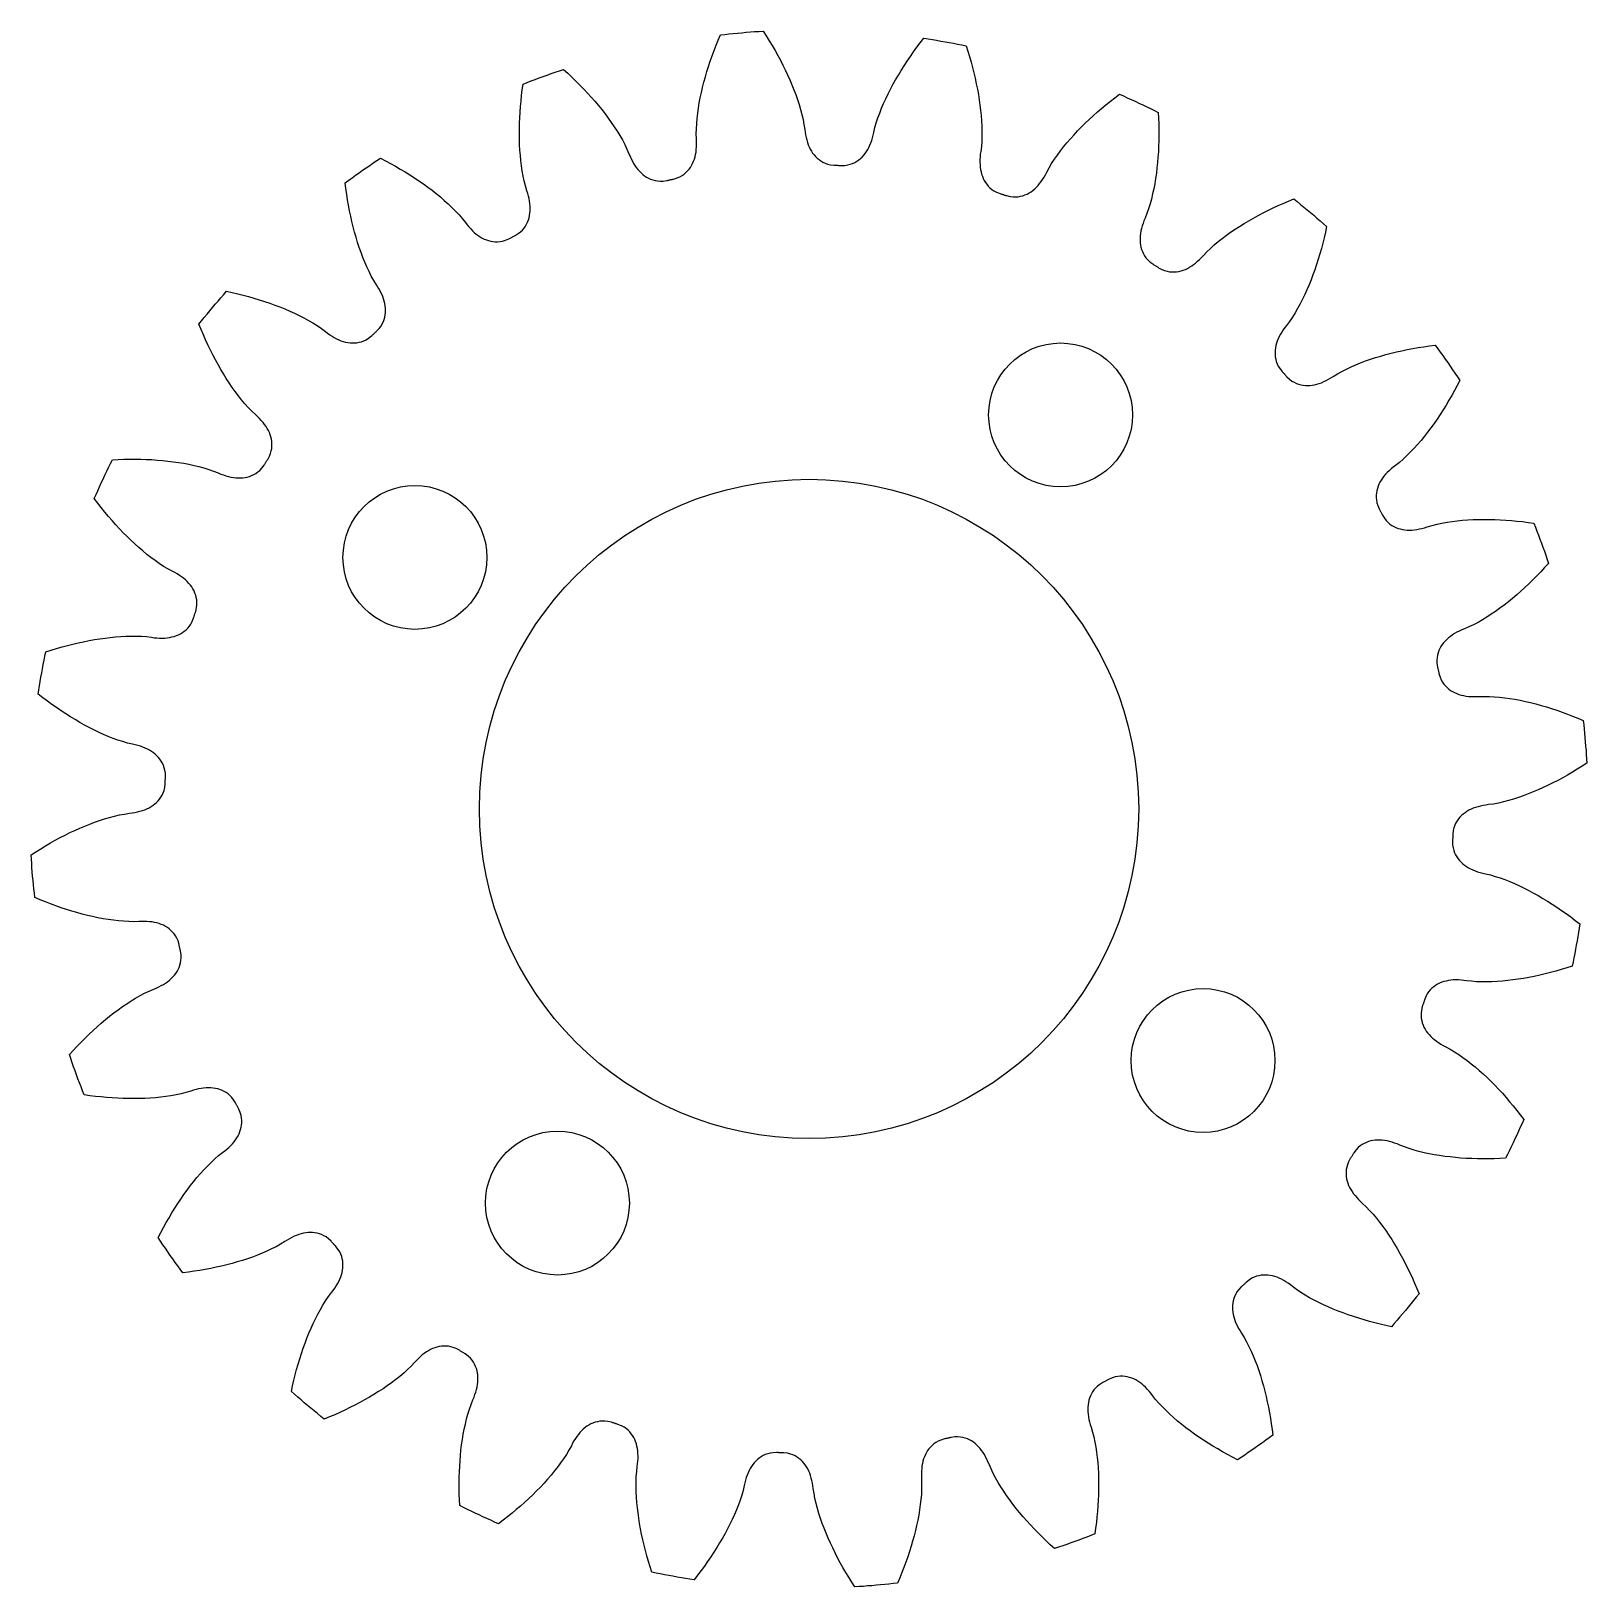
# Model space of a CAD drawing. Header units: millimetres. Extents: x -40.8 to -14.9, y -3.5 to 22.5.
import ezdxf

# ---------------------------------------------------------------- set-up
doc = ezdxf.new("R2010")
doc.units = ezdxf.units.MM
doc.layers.get('0').update_dxf_attribs({"linetype": 'CONTINUOUS'})

msp = doc.modelspace()

# ---------------------------------------------------------------- linework, layer by layer
msp.add_lwpolyline([(-36.93, 15.274), (-36.924, 15.284), (-36.918, 15.294), (-36.912, 15.304), (-36.906, 15.313), (-36.899, 15.323), (-36.893, 15.333), (-36.863, 15.388), (-36.845, 15.433), (-36.834, 15.475), (-36.826, 15.516), (-36.823, 15.555), (-36.822, 15.594), (-36.826, 15.632), (-36.831, 15.67), (-36.84, 15.706), (-36.851, 15.743), (-36.865, 15.779), (-36.882, 15.814), (-36.901, 15.849), (-36.922, 15.883), (-36.946, 15.917), (-36.972, 15.95), (-37, 15.983), (-37.03, 16.015), (-37.062, 16.047), (-37.097, 16.079), (-37.158, 16.136), (-37.217, 16.197), (-37.274, 16.26), (-37.329, 16.326), (-37.383, 16.393), (-37.435, 16.463), (-37.486, 16.534), (-37.536, 16.607), (-37.584, 16.681), (-37.631, 16.757), (-37.677, 16.834), (-37.722, 16.913), (-37.766, 16.993), (-37.808, 17.075), (-37.85, 17.157), (-37.89, 17.241), (-37.929, 17.326), (-37.967, 17.412), (-38.004, 17.5), (-38.04, 17.588), (-37.996, 17.644), (-37.951, 17.7), (-37.905, 17.755), (-37.86, 17.81), (-37.814, 17.865), (-37.768, 17.92), (-37.721, 17.974), (-37.674, 18.028), (-37.627, 18.082), (-37.58, 18.136), (-37.487, 18.116), (-37.394, 18.094), (-37.303, 18.071), (-37.212, 18.047), (-37.123, 18.022), (-37.034, 17.995), (-36.947, 17.967), (-36.86, 17.938), (-36.775, 17.907), (-36.691, 17.875), (-36.608, 17.842), (-36.526, 17.807), (-36.446, 17.771), (-36.367, 17.733), (-36.29, 17.693), (-36.214, 17.652), (-36.14, 17.609), (-36.068, 17.564), (-35.998, 17.516), (-35.931, 17.466), (-35.894, 17.437), (-35.857, 17.411), (-35.82, 17.387), (-35.783, 17.365), (-35.746, 17.345), (-35.708, 17.327), (-35.671, 17.312), (-35.633, 17.3), (-35.596, 17.289), (-35.558, 17.282), (-35.52, 17.277), (-35.482, 17.274), (-35.444, 17.275), (-35.406, 17.279), (-35.368, 17.286), (-35.33, 17.296), (-35.291, 17.31), (-35.252, 17.328), (-35.21, 17.354), (-35.161, 17.393), (-35.152, 17.401), (-35.144, 17.409), (-35.135, 17.417), (-35.127, 17.424), (-35.118, 17.432), (-35.11, 17.44), (-35.101, 17.448), (-35.093, 17.455), (-35.084, 17.463), (-35.076, 17.471), (-35.033, 17.516), (-35.003, 17.556), (-34.982, 17.593), (-34.964, 17.631), (-34.951, 17.667), (-34.94, 17.705), (-34.933, 17.742), (-34.929, 17.781), (-34.928, 17.818), (-34.929, 17.857), (-34.934, 17.895), (-34.941, 17.933), (-34.95, 17.972), (-34.961, 18.01), (-34.975, 18.049), (-34.992, 18.088), (-35.011, 18.127), (-35.031, 18.166), (-35.054, 18.205), (-35.079, 18.245), (-35.124, 18.316), (-35.165, 18.39), (-35.203, 18.466), (-35.24, 18.543), (-35.274, 18.622), (-35.307, 18.703), (-35.337, 18.785), (-35.366, 18.868), (-35.394, 18.952), (-35.42, 19.038), (-35.444, 19.125), (-35.467, 19.212), (-35.489, 19.301), (-35.509, 19.39), (-35.527, 19.481), (-35.545, 19.572), (-35.561, 19.665), (-35.575, 19.758), (-35.588, 19.852), (-35.6, 19.947), (-35.542, 19.989), (-35.485, 20.031), (-35.427, 20.073), (-35.368, 20.114), (-35.31, 20.156), (-35.251, 20.196), (-35.192, 20.237), (-35.133, 20.277), (-35.073, 20.317), (-35.014, 20.356), (-34.929, 20.313), (-34.845, 20.268), (-34.763, 20.222), (-34.681, 20.176), (-34.601, 20.128), (-34.523, 20.08), (-34.446, 20.03), (-34.37, 19.979), (-34.295, 19.928), (-34.222, 19.875), (-34.151, 19.821), (-34.081, 19.766), (-34.013, 19.71), (-33.947, 19.653), (-33.882, 19.595), (-33.82, 19.535), (-33.759, 19.475), (-33.701, 19.412), (-33.646, 19.348), (-33.594, 19.282), (-33.566, 19.245), (-33.537, 19.21), (-33.507, 19.177), (-33.477, 19.146), (-33.447, 19.118), (-33.415, 19.091), (-33.383, 19.067), (-33.349, 19.045), (-33.316, 19.025), (-33.282, 19.008), (-33.246, 18.994), (-33.21, 18.982), (-33.173, 18.973), (-33.136, 18.966), (-33.097, 18.963), (-33.058, 18.963), (-33.016, 18.966), (-32.974, 18.974), (-32.927, 18.988), (-32.869, 19.013), (-32.859, 19.018), (-32.849, 19.024), (-32.839, 19.029), (-32.828, 19.034), (-32.818, 19.04), (-32.808, 19.045), (-32.798, 19.05), (-32.787, 19.056), (-32.777, 19.061), (-32.767, 19.066), (-32.713, 19.099), (-32.675, 19.129), (-32.644, 19.159), (-32.617, 19.191), (-32.595, 19.223), (-32.575, 19.257), (-32.559, 19.291), (-32.545, 19.327), (-32.534, 19.363), (-32.526, 19.401), (-32.52, 19.439), (-32.517, 19.477), (-32.515, 19.517), (-32.517, 19.558), (-32.52, 19.599), (-32.526, 19.64), (-32.534, 19.683), (-32.544, 19.726), (-32.556, 19.77), (-32.57, 19.814), (-32.594, 19.895), (-32.615, 19.977), (-32.633, 20.06), (-32.648, 20.144), (-32.66, 20.23), (-32.671, 20.316), (-32.679, 20.403), (-32.686, 20.491), (-32.691, 20.579), (-32.694, 20.669), (-32.695, 20.759), (-32.694, 20.849), (-32.692, 20.941), (-32.688, 21.032), (-32.683, 21.125), (-32.676, 21.217), (-32.667, 21.311), (-32.657, 21.404), (-32.646, 21.499), (-32.633, 21.593), (-32.566, 21.619), (-32.499, 21.645), (-32.432, 21.67), (-32.365, 21.695), (-32.298, 21.72), (-32.231, 21.744), (-32.163, 21.768), (-32.096, 21.791), (-32.028, 21.814), (-31.96, 21.837), (-31.889, 21.773), (-31.82, 21.708), (-31.752, 21.643), (-31.686, 21.577), (-31.621, 21.51), (-31.558, 21.443), (-31.496, 21.375), (-31.436, 21.306), (-31.377, 21.237), (-31.32, 21.167), (-31.265, 21.097), (-31.212, 21.026), (-31.161, 20.954), (-31.111, 20.882), (-31.064, 20.809), (-31.019, 20.735), (-30.977, 20.661), (-30.937, 20.586), (-30.9, 20.51), (-30.867, 20.432), (-30.849, 20.389), (-30.83, 20.348), (-30.81, 20.308), (-30.789, 20.271), (-30.767, 20.235), (-30.744, 20.201), (-30.719, 20.169), (-30.692, 20.14), (-30.665, 20.112), (-30.636, 20.086), (-30.606, 20.063), (-30.574, 20.042), (-30.54, 20.024), (-30.506, 20.008), (-30.469, 19.995), (-30.431, 19.984), (-30.39, 19.977), (-30.347, 19.974), (-30.298, 19.975), (-30.236, 19.984), (-30.225, 19.987), (-30.214, 19.989), (-30.203, 19.992), (-30.191, 19.995), (-30.18, 19.997), (-30.169, 19.999), (-30.158, 20.002), (-30.146, 20.004), (-30.135, 20.007), (-30.124, 20.009), (-30.064, 20.027), (-30.019, 20.046), (-29.981, 20.068), (-29.947, 20.091), (-29.917, 20.117), (-29.889, 20.144), (-29.865, 20.173), (-29.842, 20.204), (-29.822, 20.236), (-29.804, 20.27), (-29.789, 20.305), (-29.776, 20.342), (-29.764, 20.38), (-29.755, 20.419), (-29.748, 20.46), (-29.743, 20.502), (-29.74, 20.545), (-29.738, 20.589), (-29.738, 20.635), (-29.74, 20.681), (-29.743, 20.765), (-29.741, 20.849), (-29.737, 20.934), (-29.73, 21.02), (-29.72, 21.106), (-29.708, 21.192), (-29.693, 21.278), (-29.677, 21.365), (-29.659, 21.451), (-29.638, 21.538), (-29.616, 21.626), (-29.592, 21.713), (-29.567, 21.801), (-29.539, 21.888), (-29.51, 21.976), (-29.479, 22.064), (-29.447, 22.152), (-29.413, 22.24), (-29.377, 22.328), (-29.34, 22.415), (-29.269, 22.423), (-29.198, 22.431), (-29.127, 22.438), (-29.055, 22.445), (-28.984, 22.451), (-28.913, 22.457), (-28.841, 22.463), (-28.77, 22.468), (-28.699, 22.473), (-28.627, 22.477), (-28.576, 22.397), (-28.525, 22.316), (-28.477, 22.236), (-28.43, 22.155), (-28.384, 22.073), (-28.341, 21.992), (-28.299, 21.91), (-28.258, 21.829), (-28.22, 21.747), (-28.183, 21.664), (-28.148, 21.582), (-28.115, 21.5), (-28.084, 21.417), (-28.055, 21.335), (-28.028, 21.252), (-28.004, 21.169), (-27.982, 21.086), (-27.963, 21.003), (-27.947, 20.92), (-27.935, 20.837), (-27.929, 20.791), (-27.922, 20.746), (-27.912, 20.703), (-27.902, 20.661), (-27.89, 20.621), (-27.876, 20.582), (-27.86, 20.545), (-27.842, 20.509), (-27.823, 20.475), (-27.802, 20.443), (-27.778, 20.413), (-27.753, 20.385), (-27.725, 20.358), (-27.696, 20.334), (-27.664, 20.312), (-27.63, 20.292), (-27.592, 20.275), (-27.552, 20.26), (-27.504, 20.249), (-27.442, 20.241), (-27.43, 20.241), (-27.419, 20.24), (-27.407, 20.24), (-27.396, 20.239), (-27.384, 20.239), (-27.373, 20.238), (-27.361, 20.238), (-27.35, 20.237), (-27.338, 20.237), (-27.327, 20.236), (-27.264, 20.238), (-27.215, 20.245), (-27.174, 20.256), (-27.135, 20.27), (-27.099, 20.287), (-27.065, 20.306), (-27.034, 20.328), (-27.004, 20.351), (-26.977, 20.377), (-26.95, 20.405), (-26.926, 20.435), (-26.904, 20.467), (-26.883, 20.501), (-26.864, 20.537), (-26.847, 20.574), (-26.831, 20.613), (-26.817, 20.654), (-26.804, 20.696), (-26.792, 20.74), (-26.782, 20.786), (-26.763, 20.868), (-26.74, 20.949), (-26.714, 21.03), (-26.684, 21.11), (-26.653, 21.191), (-26.619, 21.271), (-26.583, 21.35), (-26.544, 21.43), (-26.504, 21.509), (-26.462, 21.588), (-26.418, 21.666), (-26.372, 21.744), (-26.325, 21.822), (-26.276, 21.9), (-26.225, 21.977), (-26.172, 22.054), (-26.118, 22.13), (-26.063, 22.207), (-26.006, 22.282), (-25.947, 22.358), (-25.876, 22.347), (-25.805, 22.336), (-25.735, 22.324), (-25.664, 22.312), (-25.594, 22.3), (-25.523, 22.287), (-25.453, 22.274), (-25.383, 22.261), (-25.313, 22.247), (-25.242, 22.233), (-25.213, 22.142), (-25.186, 22.051), (-25.16, 21.96), (-25.135, 21.87), (-25.112, 21.78), (-25.091, 21.69), (-25.072, 21.6), (-25.054, 21.511), (-25.038, 21.421), (-25.023, 21.333), (-25.011, 21.244), (-25, 21.156), (-24.992, 21.068), (-24.985, 20.981), (-24.981, 20.894), (-24.979, 20.808), (-24.979, 20.722), (-24.982, 20.637), (-24.988, 20.553), (-24.998, 20.47), (-25.005, 20.423), (-25.009, 20.378), (-25.011, 20.334), (-25.012, 20.291), (-25.01, 20.249), (-25.007, 20.208), (-25.001, 20.168), (-24.993, 20.129), (-24.983, 20.091), (-24.971, 20.055), (-24.956, 20.019), (-24.94, 19.985), (-24.919, 19.953), (-24.898, 19.922), (-24.872, 19.892), (-24.845, 19.864), (-24.813, 19.837), (-24.778, 19.813), (-24.734, 19.789), (-24.676, 19.766), (-24.665, 19.763), (-24.654, 19.759), (-24.643, 19.756), (-24.632, 19.753), (-24.621, 19.749), (-24.61, 19.746), (-24.599, 19.742), (-24.588, 19.739), (-24.577, 19.735), (-24.566, 19.732), (-24.505, 19.717), (-24.456, 19.711), (-24.414, 19.711), (-24.372, 19.714), (-24.333, 19.721), (-24.295, 19.731), (-24.26, 19.744), (-24.224, 19.759), (-24.191, 19.777), (-24.159, 19.798), (-24.128, 19.82), (-24.098, 19.846), (-24.069, 19.873), (-24.042, 19.902), (-24.015, 19.934), (-23.99, 19.968), (-23.966, 20.003), (-23.942, 20.041), (-23.919, 20.08), (-23.898, 20.122), (-23.858, 20.195), (-23.815, 20.268), (-23.769, 20.339), (-23.72, 20.41), (-23.668, 20.479), (-23.615, 20.547), (-23.559, 20.615), (-23.502, 20.682), (-23.442, 20.748), (-23.381, 20.813), (-23.318, 20.878), (-23.254, 20.941), (-23.188, 21.004), (-23.12, 21.066), (-23.051, 21.128), (-22.981, 21.188), (-22.909, 21.248), (-22.835, 21.308), (-22.76, 21.366), (-22.684, 21.424), (-22.619, 21.395), (-22.553, 21.366), (-22.488, 21.336), (-22.423, 21.307), (-22.358, 21.277), (-22.293, 21.246), (-22.229, 21.215), (-22.164, 21.184), (-22.1, 21.152), (-22.036, 21.121), (-22.031, 21.025), (-22.028, 20.93), (-22.027, 20.836), (-22.026, 20.742), (-22.028, 20.649), (-22.031, 20.557), (-22.035, 20.465), (-22.041, 20.374), (-22.048, 20.284), (-22.058, 20.194), (-22.068, 20.106), (-22.081, 20.018), (-22.095, 19.931), (-22.112, 19.845), (-22.13, 19.76), (-22.15, 19.676), (-22.173, 19.593), (-22.198, 19.512), (-22.225, 19.432), (-22.257, 19.354), (-22.275, 19.311), (-22.29, 19.269), (-22.304, 19.226), (-22.316, 19.185), (-22.326, 19.144), (-22.333, 19.103), (-22.338, 19.063), (-22.34, 19.024), (-22.34, 18.985), (-22.338, 18.946), (-22.333, 18.908), (-22.325, 18.871), (-22.314, 18.835), (-22.301, 18.799), (-22.284, 18.764), (-22.265, 18.73), (-22.241, 18.695), (-22.213, 18.663), (-22.178, 18.629), (-22.127, 18.592), (-22.118, 18.585), (-22.108, 18.579), (-22.098, 18.573), (-22.088, 18.567), (-22.079, 18.561), (-22.069, 18.555), (-22.059, 18.548), (-22.05, 18.542), (-22.04, 18.536), (-22.03, 18.53), (-21.975, 18.5), (-21.93, 18.481), (-21.888, 18.47), (-21.847, 18.463), (-21.808, 18.459), (-21.769, 18.459), (-21.731, 18.462), (-21.693, 18.468), (-21.656, 18.477), (-21.62, 18.488), (-21.584, 18.502), (-21.549, 18.519), (-21.514, 18.537), (-21.479, 18.559), (-21.446, 18.582), (-21.413, 18.608), (-21.38, 18.637), (-21.347, 18.667), (-21.315, 18.699), (-21.284, 18.733), (-21.226, 18.794), (-21.166, 18.853), (-21.103, 18.91), (-21.037, 18.965), (-20.969, 19.019), (-20.9, 19.071), (-20.829, 19.122), (-20.756, 19.172), (-20.682, 19.22), (-20.606, 19.268), (-20.528, 19.314), (-20.45, 19.358), (-20.37, 19.402), (-20.288, 19.445), (-20.206, 19.486), (-20.122, 19.527), (-20.037, 19.566), (-19.95, 19.604), (-19.863, 19.641), (-19.775, 19.677), (-19.719, 19.632), (-19.663, 19.587), (-19.608, 19.542), (-19.553, 19.496), (-19.498, 19.45), (-19.443, 19.404), (-19.389, 19.358), (-19.334, 19.311), (-19.281, 19.264), (-19.227, 19.216), (-19.247, 19.123), (-19.269, 19.031), (-19.291, 18.939), (-19.315, 18.849), (-19.341, 18.759), (-19.367, 18.671), (-19.395, 18.583), (-19.425, 18.497), (-19.455, 18.412), (-19.487, 18.327), (-19.521, 18.245), (-19.556, 18.163), (-19.592, 18.083), (-19.63, 18.004), (-19.67, 17.926), (-19.711, 17.851), (-19.754, 17.777), (-19.799, 17.704), (-19.847, 17.635), (-19.897, 17.568), (-19.926, 17.531), (-19.952, 17.494), (-19.976, 17.456), (-19.998, 17.419), (-20.018, 17.382), (-20.036, 17.345), (-20.051, 17.307), (-20.063, 17.27), (-20.074, 17.232), (-20.081, 17.194), (-20.086, 17.156), (-20.088, 17.119), (-20.087, 17.08), (-20.084, 17.043), (-20.077, 17.004), (-20.067, 16.966), (-20.053, 16.927), (-20.034, 16.888), (-20.009, 16.846), (-19.97, 16.797), (-19.962, 16.789), (-19.954, 16.78), (-19.946, 16.772), (-19.938, 16.763), (-19.931, 16.755), (-19.923, 16.746), (-19.915, 16.738), (-19.907, 16.729), (-19.9, 16.721), (-19.892, 16.712), (-19.847, 16.669), (-19.807, 16.64), (-19.77, 16.618), (-19.732, 16.6), (-19.695, 16.587), (-19.658, 16.576), (-19.62, 16.57), (-19.582, 16.565), (-19.544, 16.564), (-19.506, 16.566), (-19.468, 16.57), (-19.43, 16.577), (-19.391, 16.586), (-19.352, 16.598), (-19.314, 16.612), (-19.275, 16.629), (-19.236, 16.647), (-19.197, 16.668), (-19.158, 16.691), (-19.118, 16.716), (-19.047, 16.76), (-18.973, 16.801), (-18.897, 16.84), (-18.82, 16.876), (-18.741, 16.911), (-18.66, 16.943), (-18.578, 16.974), (-18.495, 17.003), (-18.41, 17.03), (-18.325, 17.056), (-18.238, 17.081), (-18.151, 17.104), (-18.062, 17.125), (-17.972, 17.145), (-17.882, 17.164), (-17.79, 17.181), (-17.698, 17.197), (-17.605, 17.212), (-17.511, 17.225), (-17.416, 17.237), (-17.374, 17.179), (-17.332, 17.121), (-17.29, 17.063), (-17.248, 17.005), (-17.207, 16.946), (-17.166, 16.887), (-17.126, 16.828), (-17.086, 16.769), (-17.046, 16.71), (-17.006, 16.65), (-17.05, 16.565), (-17.095, 16.482), (-17.14, 16.399), (-17.187, 16.318), (-17.235, 16.238), (-17.283, 16.159), (-17.333, 16.082), (-17.384, 16.006), (-17.435, 15.932), (-17.488, 15.859), (-17.542, 15.787), (-17.597, 15.718), (-17.653, 15.65), (-17.71, 15.583), (-17.768, 15.519), (-17.827, 15.456), (-17.888, 15.396), (-17.95, 15.338), (-18.014, 15.283), (-18.08, 15.231), (-18.118, 15.203), (-18.153, 15.174), (-18.185, 15.144), (-18.216, 15.114), (-18.245, 15.083), (-18.272, 15.052), (-18.296, 15.019), (-18.318, 14.986), (-18.338, 14.953), (-18.355, 14.918), (-18.369, 14.883), (-18.381, 14.847), (-18.39, 14.81), (-18.397, 14.772), (-18.4, 14.733), (-18.4, 14.694), (-18.396, 14.652), (-18.389, 14.61), (-18.375, 14.563), (-18.35, 14.506), (-18.345, 14.495), (-18.339, 14.485), (-18.334, 14.475), (-18.328, 14.465), (-18.323, 14.455), (-18.318, 14.444), (-18.313, 14.434), (-18.307, 14.424), (-18.302, 14.414), (-18.297, 14.403), (-18.264, 14.35), (-18.234, 14.311), (-18.203, 14.281), (-18.172, 14.254), (-18.139, 14.232), (-18.106, 14.211), (-18.071, 14.196), (-18.036, 14.181), (-17.999, 14.171), (-17.962, 14.162), (-17.924, 14.156), (-17.885, 14.153), (-17.846, 14.152), (-17.805, 14.153), (-17.764, 14.157), (-17.723, 14.163), (-17.68, 14.171), (-17.637, 14.181), (-17.593, 14.193), (-17.548, 14.207), (-17.468, 14.231), (-17.386, 14.251), (-17.303, 14.269), (-17.219, 14.284), (-17.133, 14.297), (-17.047, 14.307), (-16.96, 14.316), (-16.872, 14.323), (-16.783, 14.327), (-16.694, 14.33), (-16.604, 14.331), (-16.513, 14.331), (-16.422, 14.329), (-16.331, 14.325), (-16.238, 14.319), (-16.145, 14.312), (-16.052, 14.304), (-15.958, 14.294), (-15.864, 14.282), (-15.77, 14.269), (-15.744, 14.202), (-15.718, 14.136), (-15.693, 14.069), (-15.668, 14.002), (-15.643, 13.935), (-15.619, 13.867), (-15.595, 13.8), (-15.571, 13.732), (-15.548, 13.664), (-15.526, 13.597), (-15.59, 13.526), (-15.655, 13.457), (-15.72, 13.389), (-15.786, 13.322), (-15.853, 13.257), (-15.92, 13.194), (-15.988, 13.132), (-16.057, 13.072), (-16.126, 13.014), (-16.196, 12.957), (-16.266, 12.902), (-16.337, 12.849), (-16.409, 12.797), (-16.481, 12.748), (-16.554, 12.701), (-16.628, 12.656), (-16.702, 12.613), (-16.777, 12.573), (-16.853, 12.537), (-16.93, 12.504), (-16.974, 12.486), (-17.015, 12.467), (-17.054, 12.447), (-17.092, 12.426), (-17.128, 12.403), (-17.162, 12.38), (-17.194, 12.355), (-17.223, 12.329), (-17.251, 12.301), (-17.276, 12.273), (-17.299, 12.242), (-17.32, 12.211), (-17.339, 12.177), (-17.355, 12.143), (-17.368, 12.105), (-17.378, 12.068), (-17.385, 12.027), (-17.389, 11.984), (-17.388, 11.935), (-17.378, 11.873), (-17.376, 11.862), (-17.373, 11.85), (-17.371, 11.839), (-17.368, 11.828), (-17.366, 11.817), (-17.363, 11.805), (-17.361, 11.794), (-17.358, 11.783), (-17.356, 11.772), (-17.354, 11.76), (-17.336, 11.7), (-17.316, 11.655), (-17.295, 11.618), (-17.271, 11.583), (-17.246, 11.554), (-17.219, 11.525), (-17.19, 11.501), (-17.159, 11.478), (-17.127, 11.459), (-17.093, 11.441), (-17.057, 11.425), (-17.021, 11.412), (-16.983, 11.401), (-16.944, 11.391), (-16.903, 11.384), (-16.861, 11.379), (-16.818, 11.376), (-16.774, 11.374), (-16.728, 11.375), (-16.682, 11.377), (-16.598, 11.379), (-16.513, 11.378), (-16.428, 11.373), (-16.343, 11.366), (-16.257, 11.356), (-16.171, 11.344), (-16.085, 11.33), (-15.998, 11.313), (-15.911, 11.295), (-15.824, 11.275), (-15.737, 11.253), (-15.65, 11.229), (-15.562, 11.203), (-15.475, 11.176), (-15.387, 11.146), (-15.299, 11.116), (-15.211, 11.083), (-15.123, 11.049), (-15.035, 11.014), (-14.947, 10.977), (-14.939, 10.905), (-14.932, 10.834), (-14.925, 10.763), (-14.918, 10.692), (-14.912, 10.621), (-14.906, 10.549), (-14.9, 10.478), (-14.895, 10.407), (-14.89, 10.335), (-14.886, 10.264), (-14.966, 10.212), (-15.046, 10.162), (-15.127, 10.113), (-15.208, 10.066), (-15.289, 10.021), (-15.371, 9.977), (-15.453, 9.935), (-15.534, 9.895), (-15.616, 9.856), (-15.698, 9.819), (-15.781, 9.784), (-15.863, 9.751), (-15.946, 9.72), (-16.028, 9.691), (-16.111, 9.665), (-16.194, 9.64), (-16.277, 9.618), (-16.359, 9.599), (-16.442, 9.583), (-16.525, 9.572), (-16.572, 9.566), (-16.617, 9.558), (-16.66, 9.549), (-16.702, 9.538), (-16.742, 9.526), (-16.781, 9.512), (-16.818, 9.496), (-16.854, 9.478), (-16.887, 9.459), (-16.919, 9.438), (-16.95, 9.414), (-16.978, 9.39), (-17.004, 9.362), (-17.029, 9.333), (-17.051, 9.3), (-17.071, 9.267), (-17.088, 9.229), (-17.103, 9.188), (-17.114, 9.14), (-17.121, 9.078), (-17.122, 9.067), (-17.122, 9.055), (-17.123, 9.044), (-17.123, 9.032), (-17.124, 9.021), (-17.124, 9.009), (-17.125, 8.998), (-17.125, 8.986), (-17.126, 8.975), (-17.127, 8.963), (-17.125, 8.901), (-17.118, 8.852), (-17.107, 8.81), (-17.093, 8.771), (-17.076, 8.736), (-17.057, 8.701), (-17.035, 8.67), (-17.011, 8.64), (-16.985, 8.613), (-16.957, 8.587), (-16.927, 8.563), (-16.895, 8.541), (-16.862, 8.52), (-16.826, 8.501), (-16.789, 8.483), (-16.75, 8.468), (-16.709, 8.453), (-16.666, 8.44), (-16.622, 8.429), (-16.577, 8.419), (-16.495, 8.4), (-16.414, 8.376), (-16.333, 8.35), (-16.252, 8.321), (-16.172, 8.289), (-16.092, 8.255), (-16.012, 8.219), (-15.933, 8.181), (-15.854, 8.141), (-15.775, 8.098), (-15.697, 8.054), (-15.618, 8.009), (-15.541, 7.961), (-15.463, 7.912), (-15.386, 7.861), (-15.309, 7.809), (-15.232, 7.755), (-15.156, 7.699), (-15.081, 7.642), (-15.005, 7.583), (-15.016, 7.513), (-15.027, 7.442), (-15.039, 7.371), (-15.05, 7.301), (-15.063, 7.23), (-15.075, 7.16), (-15.089, 7.089), (-15.102, 7.019), (-15.116, 6.949), (-15.13, 6.879), (-15.221, 6.85), (-15.312, 6.822), (-15.402, 6.796), (-15.493, 6.772), (-15.583, 6.749), (-15.673, 6.728), (-15.763, 6.708), (-15.852, 6.69), (-15.941, 6.674), (-16.03, 6.66), (-16.119, 6.647), (-16.207, 6.637), (-16.295, 6.628), (-16.382, 6.622), (-16.469, 6.617), (-16.555, 6.615), (-16.641, 6.615), (-16.726, 6.619), (-16.81, 6.625), (-16.893, 6.635), (-16.939, 6.641), (-16.985, 6.645), (-17.029, 6.648), (-17.072, 6.648), (-17.114, 6.647), (-17.155, 6.643), (-17.195, 6.638), (-17.234, 6.63), (-17.272, 6.62), (-17.308, 6.608), (-17.344, 6.593), (-17.377, 6.576), (-17.41, 6.556), (-17.441, 6.534), (-17.471, 6.509), (-17.499, 6.481), (-17.526, 6.449), (-17.55, 6.414), (-17.574, 6.371), (-17.596, 6.313), (-17.6, 6.301), (-17.603, 6.29), (-17.607, 6.279), (-17.61, 6.268), (-17.614, 6.257), (-17.617, 6.246), (-17.621, 6.236), (-17.624, 6.225), (-17.628, 6.214), (-17.631, 6.203), (-17.646, 6.142), (-17.652, 6.093), (-17.652, 6.05), (-17.649, 6.008), (-17.641, 5.97), (-17.632, 5.932), (-17.619, 5.896), (-17.604, 5.861), (-17.586, 5.828), (-17.565, 5.795), (-17.542, 5.764), (-17.517, 5.735), (-17.49, 5.706), (-17.461, 5.678), (-17.429, 5.652), (-17.395, 5.627), (-17.36, 5.602), (-17.322, 5.578), (-17.283, 5.556), (-17.241, 5.534), (-17.167, 5.495), (-17.095, 5.451), (-17.023, 5.405), (-16.953, 5.356), (-16.884, 5.305), (-16.815, 5.251), (-16.748, 5.196), (-16.681, 5.138), (-16.615, 5.079), (-16.55, 5.018), (-16.485, 4.955), (-16.422, 4.89), (-16.359, 4.824), (-16.296, 4.757), (-16.235, 4.688), (-16.174, 4.617), (-16.114, 4.545), (-16.055, 4.472), (-15.997, 4.397), (-15.939, 4.321), (-15.968, 4.255), (-15.997, 4.19), (-16.026, 4.125), (-16.056, 4.06), (-16.086, 3.995), (-16.117, 3.93), (-16.148, 3.865), (-16.179, 3.801), (-16.21, 3.737), (-16.242, 3.673), (-16.338, 3.668), (-16.432, 3.665), (-16.527, 3.663), (-16.62, 3.663), (-16.713, 3.664), (-16.806, 3.667), (-16.898, 3.671), (-16.989, 3.677), (-17.079, 3.685), (-17.168, 3.694), (-17.257, 3.705), (-17.345, 3.718), (-17.432, 3.732), (-17.518, 3.748), (-17.603, 3.766), (-17.687, 3.787), (-17.769, 3.809), (-17.851, 3.834), (-17.931, 3.862), (-18.008, 3.893), (-18.051, 3.911), (-18.094, 3.927), (-18.136, 3.941), (-18.178, 3.952), (-18.219, 3.962), (-18.259, 3.969), (-18.3, 3.974), (-18.339, 3.976), (-18.378, 3.977), (-18.416, 3.974), (-18.454, 3.969), (-18.491, 3.962), (-18.528, 3.951), (-18.564, 3.938), (-18.599, 3.921), (-18.633, 3.902), (-18.667, 3.878), (-18.7, 3.85), (-18.734, 3.814), (-18.771, 3.764), (-18.777, 3.754), (-18.784, 3.744), (-18.79, 3.735), (-18.796, 3.725), (-18.802, 3.715), (-18.808, 3.705), (-18.815, 3.696), (-18.821, 3.686), (-18.827, 3.676), (-18.833, 3.667), (-18.863, 3.612), (-18.881, 3.566), (-18.893, 3.525), (-18.9, 3.484), (-18.903, 3.445), (-18.904, 3.405), (-18.901, 3.368), (-18.895, 3.33), (-18.886, 3.293), (-18.875, 3.256), (-18.861, 3.22), (-18.844, 3.185), (-18.825, 3.15), (-18.804, 3.116), (-18.78, 3.082), (-18.754, 3.049), (-18.726, 3.016), (-18.696, 2.984), (-18.664, 2.952), (-18.629, 2.92), (-18.568, 2.863), (-18.51, 2.802), (-18.453, 2.739), (-18.397, 2.673), (-18.344, 2.606), (-18.291, 2.536), (-18.24, 2.465), (-18.191, 2.392), (-18.142, 2.318), (-18.095, 2.242), (-18.049, 2.165), (-18.004, 2.086), (-17.961, 2.006), (-17.918, 1.925), (-17.877, 1.842), (-17.836, 1.758), (-17.797, 1.673), (-17.759, 1.587), (-17.722, 1.5), (-17.686, 1.411), (-17.731, 1.355), (-17.776, 1.3), (-17.821, 1.244), (-17.866, 1.189), (-17.912, 1.134), (-17.959, 1.079), (-18.005, 1.025), (-18.052, 0.971), (-18.099, 0.917), (-18.146, 0.863), (-18.24, 0.884), (-18.332, 0.905), (-18.424, 0.928), (-18.514, 0.952), (-18.604, 0.977), (-18.692, 1.004), (-18.78, 1.032), (-18.866, 1.061), (-18.951, 1.092), (-19.035, 1.124), (-19.118, 1.157), (-19.2, 1.192), (-19.28, 1.229), (-19.359, 1.267), (-19.436, 1.306), (-19.512, 1.347), (-19.586, 1.391), (-19.658, 1.436), (-19.728, 1.483), (-19.795, 1.534), (-19.832, 1.562), (-19.869, 1.588), (-19.907, 1.613), (-19.944, 1.635), (-19.981, 1.655), (-20.018, 1.672), (-20.055, 1.687), (-20.093, 1.7), (-20.131, 1.71), (-20.168, 1.718), (-20.206, 1.722), (-20.244, 1.725), (-20.282, 1.724), (-20.32, 1.721), (-20.359, 1.713), (-20.397, 1.704), (-20.436, 1.689), (-20.475, 1.671), (-20.517, 1.645), (-20.566, 1.606), (-20.574, 1.598), (-20.582, 1.591), (-20.591, 1.583), (-20.599, 1.575), (-20.608, 1.567), (-20.616, 1.559), (-20.625, 1.552), (-20.634, 1.544), (-20.642, 1.536), (-20.651, 1.528), (-20.694, 1.483), (-20.723, 1.444), (-20.745, 1.407), (-20.763, 1.369), (-20.776, 1.332), (-20.786, 1.294), (-20.793, 1.257), (-20.797, 1.219), (-20.798, 1.181), (-20.797, 1.143), (-20.793, 1.104), (-20.786, 1.066), (-20.777, 1.028), (-20.765, 0.989), (-20.751, 0.95), (-20.734, 0.912), (-20.716, 0.873), (-20.695, 0.833), (-20.672, 0.794), (-20.647, 0.755), (-20.603, 0.683), (-20.562, 0.61), (-20.523, 0.534), (-20.487, 0.456), (-20.452, 0.377), (-20.42, 0.296), (-20.389, 0.214), (-20.36, 0.131), (-20.332, 0.047), (-20.306, -0.039), (-20.282, -0.125), (-20.259, -0.213), (-20.238, -0.302), (-20.218, -0.391), (-20.199, -0.482), (-20.182, -0.573), (-20.166, -0.665), (-20.151, -0.759), (-20.138, -0.853), (-20.126, -0.947), (-20.184, -0.99), (-20.242, -1.032), (-20.3, -1.074), (-20.358, -1.115), (-20.417, -1.156), (-20.475, -1.197), (-20.534, -1.238), (-20.594, -1.278), (-20.653, -1.318), (-20.713, -1.357), (-20.798, -1.313), (-20.881, -1.269), (-20.964, -1.223), (-21.045, -1.177), (-21.125, -1.129), (-21.204, -1.08), (-21.281, -1.031), (-21.357, -0.98), (-21.431, -0.928), (-21.504, -0.876), (-21.575, -0.822), (-21.645, -0.767), (-21.713, -0.711), (-21.78, -0.654), (-21.844, -0.596), (-21.907, -0.536), (-21.967, -0.475), (-22.025, -0.413), (-22.08, -0.349), (-22.132, -0.283), (-22.16, -0.246), (-22.189, -0.211), (-22.219, -0.178), (-22.249, -0.147), (-22.28, -0.118), (-22.311, -0.092), (-22.344, -0.067), (-22.377, -0.046), (-22.41, -0.026), (-22.445, -0.009), (-22.48, 0.006), (-22.516, 0.018), (-22.553, 0.027), (-22.59, 0.033), (-22.63, 0.036), (-22.669, 0.037), (-22.71, 0.033), (-22.753, 0.025), (-22.8, 0.011), (-22.857, -0.014), (-22.867, -0.019), (-22.878, -0.024), (-22.888, -0.03), (-22.898, -0.035), (-22.908, -0.04), (-22.919, -0.046), (-22.929, -0.051), (-22.939, -0.056), (-22.949, -0.062), (-22.96, -0.067), (-23.013, -0.099), (-23.052, -0.13), (-23.082, -0.16), (-23.109, -0.192), (-23.131, -0.224), (-23.151, -0.258), (-23.167, -0.292), (-23.181, -0.328), (-23.192, -0.364), (-23.201, -0.401), (-23.207, -0.44), (-23.21, -0.478), (-23.211, -0.518), (-23.21, -0.558), (-23.206, -0.599), (-23.2, -0.641), (-23.192, -0.683), (-23.182, -0.727), (-23.17, -0.771), (-23.156, -0.815), (-23.132, -0.895), (-23.111, -0.977), (-23.094, -1.061), (-23.079, -1.145), (-23.066, -1.23), (-23.055, -1.317), (-23.047, -1.404), (-23.04, -1.492), (-23.036, -1.58), (-23.033, -1.67), (-23.031, -1.759), (-23.032, -1.85), (-23.034, -1.941), (-23.038, -2.033), (-23.043, -2.125), (-23.05, -2.218), (-23.059, -2.311), (-23.069, -2.405), (-23.081, -2.499), (-23.094, -2.594), (-23.16, -2.62), (-23.227, -2.646), (-23.294, -2.671), (-23.361, -2.696), (-23.428, -2.721), (-23.496, -2.745), (-23.563, -2.769), (-23.631, -2.792), (-23.698, -2.815), (-23.766, -2.838), (-23.837, -2.774), (-23.906, -2.709), (-23.974, -2.643), (-24.041, -2.577), (-24.105, -2.511), (-24.169, -2.443), (-24.23, -2.375), (-24.291, -2.307), (-24.349, -2.238), (-24.406, -2.168), (-24.461, -2.097), (-24.514, -2.026), (-24.566, -1.955), (-24.615, -1.882), (-24.662, -1.81), (-24.707, -1.736), (-24.75, -1.661), (-24.79, -1.586), (-24.826, -1.51), (-24.859, -1.433), (-24.877, -1.39), (-24.896, -1.349), (-24.916, -1.309), (-24.937, -1.271), (-24.959, -1.236), (-24.983, -1.202), (-25.008, -1.17), (-25.034, -1.14), (-25.061, -1.113), (-25.09, -1.087), (-25.121, -1.064), (-25.152, -1.043), (-25.186, -1.025), (-25.22, -1.009), (-25.257, -0.996), (-25.295, -0.985), (-25.336, -0.978), (-25.379, -0.975), (-25.428, -0.976), (-25.49, -0.985), (-25.501, -0.988), (-25.512, -0.99), (-25.524, -0.993), (-25.535, -0.995), (-25.546, -0.998), (-25.557, -1), (-25.569, -1.003), (-25.58, -1.005), (-25.591, -1.008), (-25.603, -1.01), (-25.663, -1.028), (-25.708, -1.047), (-25.745, -1.068), (-25.779, -1.092), (-25.809, -1.117), (-25.837, -1.145), (-25.862, -1.174), (-25.885, -1.205), (-25.904, -1.237), (-25.922, -1.271), (-25.938, -1.306), (-25.951, -1.343), (-25.962, -1.381), (-25.971, -1.42), (-25.978, -1.461), (-25.983, -1.502), (-25.987, -1.545), (-25.988, -1.59), (-25.988, -1.635), (-25.986, -1.682), (-25.984, -1.766), (-25.985, -1.85), (-25.989, -1.935), (-25.997, -2.02), (-26.006, -2.106), (-26.019, -2.192), (-26.033, -2.279), (-26.049, -2.365), (-26.068, -2.452), (-26.088, -2.539), (-26.11, -2.626), (-26.134, -2.714), (-26.16, -2.801), (-26.187, -2.889), (-26.216, -2.977), (-26.247, -3.064), (-26.28, -3.152), (-26.314, -3.24), (-26.349, -3.328), (-26.386, -3.416), (-26.457, -3.424), (-26.529, -3.432), (-26.6, -3.439), (-26.671, -3.446), (-26.742, -3.452), (-26.814, -3.458), (-26.885, -3.463), (-26.956, -3.469), (-27.028, -3.473), (-27.099, -3.478), (-27.151, -3.398), (-27.201, -3.317), (-27.25, -3.236), (-27.297, -3.155), (-27.342, -3.074), (-27.386, -2.993), (-27.428, -2.911), (-27.468, -2.829), (-27.507, -2.747), (-27.544, -2.665), (-27.578, -2.583), (-27.612, -2.5), (-27.643, -2.418), (-27.671, -2.335), (-27.698, -2.253), (-27.723, -2.17), (-27.744, -2.087), (-27.764, -2.004), (-27.779, -1.921), (-27.791, -1.838), (-27.797, -1.792), (-27.805, -1.747), (-27.814, -1.704), (-27.825, -1.662), (-27.837, -1.621), (-27.851, -1.583), (-27.867, -1.545), (-27.884, -1.51), (-27.903, -1.476), (-27.925, -1.444), (-27.948, -1.414), (-27.973, -1.386), (-28.001, -1.359), (-28.03, -1.335), (-28.063, -1.312), (-28.096, -1.293), (-28.134, -1.275), (-28.174, -1.261), (-28.222, -1.249), (-28.284, -1.242), (-28.296, -1.242), (-28.308, -1.241), (-28.319, -1.241), (-28.331, -1.24), (-28.342, -1.24), (-28.354, -1.239), (-28.365, -1.239), (-28.377, -1.238), (-28.388, -1.238), (-28.4, -1.237), (-28.462, -1.239), (-28.511, -1.246), (-28.552, -1.257), (-28.592, -1.271), (-28.627, -1.287), (-28.661, -1.307), (-28.692, -1.328), (-28.722, -1.352), (-28.75, -1.378), (-28.776, -1.406), (-28.8, -1.436), (-28.822, -1.468), (-28.843, -1.502), (-28.862, -1.538), (-28.879, -1.575), (-28.895, -1.614), (-28.909, -1.655), (-28.922, -1.697), (-28.934, -1.741), (-28.944, -1.787), (-28.963, -1.868), (-28.986, -1.95), (-29.013, -2.03), (-29.042, -2.111), (-29.074, -2.191), (-29.108, -2.271), (-29.144, -2.351), (-29.182, -2.43), (-29.222, -2.51), (-29.264, -2.588), (-29.308, -2.667), (-29.354, -2.745), (-29.402, -2.823), (-29.451, -2.901), (-29.502, -2.978), (-29.554, -3.055), (-29.608, -3.131), (-29.664, -3.207), (-29.721, -3.283), (-29.779, -3.358), (-29.85, -3.348), (-29.921, -3.336), (-29.991, -3.325), (-30.062, -3.313), (-30.133, -3.301), (-30.203, -3.288), (-30.273, -3.275), (-30.344, -3.262), (-30.414, -3.248), (-30.484, -3.233), (-30.513, -3.143), (-30.541, -3.052), (-30.567, -2.961), (-30.591, -2.871), (-30.614, -2.781), (-30.635, -2.691), (-30.655, -2.601), (-30.673, -2.511), (-30.689, -2.422), (-30.703, -2.333), (-30.715, -2.245), (-30.726, -2.157), (-30.735, -2.069), (-30.741, -1.982), (-30.746, -1.895), (-30.748, -1.809), (-30.747, -1.723), (-30.744, -1.638), (-30.738, -1.554), (-30.728, -1.47), (-30.722, -1.424), (-30.718, -1.379), (-30.715, -1.335), (-30.715, -1.291), (-30.716, -1.249), (-30.719, -1.208), (-30.725, -1.168), (-30.733, -1.129), (-30.743, -1.092), (-30.755, -1.055), (-30.77, -1.02), (-30.787, -0.986), (-30.807, -0.953), (-30.828, -0.922), (-30.854, -0.892), (-30.881, -0.865), (-30.914, -0.838), (-30.949, -0.813), (-30.992, -0.79), (-31.05, -0.767), (-31.061, -0.764), (-31.072, -0.76), (-31.083, -0.757), (-31.094, -0.753), (-31.105, -0.75), (-31.116, -0.746), (-31.127, -0.743), (-31.138, -0.739), (-31.149, -0.736), (-31.16, -0.732), (-31.221, -0.718), (-31.27, -0.712), (-31.313, -0.712), (-31.354, -0.715), (-31.393, -0.722), (-31.431, -0.732), (-31.467, -0.745), (-31.502, -0.76), (-31.535, -0.778), (-31.567, -0.798), (-31.598, -0.821), (-31.628, -0.846), (-31.657, -0.873), (-31.685, -0.903), (-31.711, -0.935), (-31.736, -0.968), (-31.761, -1.004), (-31.784, -1.041), (-31.807, -1.081), (-31.828, -1.122), (-31.868, -1.196), (-31.911, -1.269), (-31.958, -1.34), (-32.007, -1.41), (-32.058, -1.48), (-32.112, -1.548), (-32.167, -1.616), (-32.225, -1.683), (-32.284, -1.749), (-32.345, -1.814), (-32.408, -1.878), (-32.472, -1.942), (-32.538, -2.005), (-32.606, -2.067), (-32.675, -2.129), (-32.746, -2.189), (-32.818, -2.249), (-32.891, -2.308), (-32.966, -2.367), (-33.042, -2.424), (-33.108, -2.396), (-33.173, -2.367), (-33.238, -2.337), (-33.303, -2.307), (-33.368, -2.277), (-33.433, -2.247), (-33.498, -2.216), (-33.562, -2.185), (-33.626, -2.153), (-33.69, -2.121), (-33.695, -2.026), (-33.698, -1.931), (-33.7, -1.837), (-33.7, -1.743), (-33.699, -1.65), (-33.696, -1.558), (-33.691, -1.466), (-33.685, -1.375), (-33.678, -1.285), (-33.669, -1.195), (-33.658, -1.106), (-33.645, -1.019), (-33.631, -0.932), (-33.615, -0.846), (-33.596, -0.761), (-33.576, -0.677), (-33.554, -0.594), (-33.529, -0.513), (-33.501, -0.433), (-33.47, -0.355), (-33.452, -0.312), (-33.436, -0.269), (-33.422, -0.227), (-33.411, -0.186), (-33.401, -0.145), (-33.393, -0.104), (-33.389, -0.064), (-33.386, -0.024), (-33.386, 0.014), (-33.388, 0.053), (-33.394, 0.091), (-33.401, 0.128), (-33.412, 0.165), (-33.425, 0.2), (-33.442, 0.236), (-33.461, 0.27), (-33.485, 0.304), (-33.513, 0.337), (-33.549, 0.37), (-33.599, 0.408), (-33.609, 0.414), (-33.618, 0.42), (-33.628, 0.426), (-33.638, 0.432), (-33.648, 0.439), (-33.657, 0.445), (-33.667, 0.451), (-33.677, 0.457), (-33.686, 0.463), (-33.696, 0.47), (-33.751, 0.5), (-33.797, 0.518), (-33.838, 0.529), (-33.879, 0.537), (-33.918, 0.54), (-33.958, 0.54), (-33.995, 0.537), (-34.033, 0.531), (-34.07, 0.523), (-34.107, 0.511), (-34.142, 0.497), (-34.177, 0.481), (-34.212, 0.462), (-34.247, 0.441), (-34.281, 0.417), (-34.314, 0.391), (-34.346, 0.363), (-34.379, 0.333), (-34.411, 0.3), (-34.443, 0.266), (-34.5, 0.205), (-34.561, 0.146), (-34.624, 0.089), (-34.689, 0.034), (-34.757, -0.02), (-34.826, -0.072), (-34.898, -0.123), (-34.97, -0.173), (-35.045, -0.221), (-35.121, -0.268), (-35.198, -0.314), (-35.277, -0.359), (-35.357, -0.403), (-35.438, -0.445), (-35.521, -0.487), (-35.605, -0.527), (-35.69, -0.566), (-35.776, -0.605), (-35.863, -0.642), (-35.952, -0.678), (-36.008, -0.633), (-36.063, -0.588), (-36.119, -0.543), (-36.174, -0.497), (-36.229, -0.451), (-36.283, -0.405), (-36.338, -0.358), (-36.392, -0.312), (-36.446, -0.265), (-36.499, -0.217), (-36.479, -0.124), (-36.458, -0.031), (-36.435, 0.06), (-36.411, 0.151), (-36.386, 0.24), (-36.359, 0.329), (-36.331, 0.416), (-36.302, 0.503), (-36.271, 0.588), (-36.239, 0.672), (-36.206, 0.755), (-36.171, 0.836), (-36.134, 0.917), (-36.096, 0.995), (-36.057, 1.073), (-36.015, 1.149), (-35.972, 1.223), (-35.927, 1.295), (-35.88, 1.365), (-35.829, 1.432), (-35.801, 1.469), (-35.774, 1.506), (-35.75, 1.543), (-35.728, 1.58), (-35.708, 1.617), (-35.691, 1.654), (-35.676, 1.692), (-35.663, 1.73), (-35.653, 1.767), (-35.645, 1.805), (-35.64, 1.843), (-35.638, 1.88), (-35.639, 1.919), (-35.642, 1.957), (-35.649, 1.995), (-35.659, 2.033), (-35.674, 2.072), (-35.692, 2.111), (-35.718, 2.153), (-35.757, 2.202), (-35.764, 2.21), (-35.772, 2.219), (-35.78, 2.227), (-35.788, 2.236), (-35.796, 2.244), (-35.803, 2.253), (-35.811, 2.261), (-35.819, 2.27), (-35.827, 2.279), (-35.834, 2.287), (-35.88, 2.33), (-35.919, 2.36), (-35.956, 2.381), (-35.994, 2.399), (-36.031, 2.412), (-36.069, 2.423), (-36.106, 2.429), (-36.144, 2.434), (-36.182, 2.435), (-36.22, 2.433), (-36.258, 2.429), (-36.297, 2.422), (-36.335, 2.413), (-36.374, 2.402), (-36.413, 2.387), (-36.451, 2.371), (-36.49, 2.352), (-36.53, 2.331), (-36.569, 2.309), (-36.608, 2.283), (-36.679, 2.239), (-36.753, 2.198), (-36.829, 2.16), (-36.907, 2.123), (-36.986, 2.089), (-37.066, 2.056), (-37.148, 2.025), (-37.232, 1.996), (-37.316, 1.969), (-37.401, 1.943), (-37.488, 1.918), (-37.576, 1.896), (-37.664, 1.874), (-37.754, 1.854), (-37.845, 1.835), (-37.936, 1.818), (-38.028, 1.802), (-38.121, 1.788), (-38.215, 1.775), (-38.31, 1.763), (-38.353, 1.82), (-38.395, 1.878), (-38.436, 1.936), (-38.478, 1.995), (-38.519, 2.053), (-38.56, 2.112), (-38.6, 2.171), (-38.641, 2.23), (-38.68, 2.289), (-38.72, 2.349), (-38.676, 2.434), (-38.632, 2.518), (-38.586, 2.6), (-38.539, 2.681), (-38.492, 2.761), (-38.443, 2.84), (-38.393, 2.917), (-38.343, 2.993), (-38.291, 3.068), (-38.238, 3.14), (-38.185, 3.212), (-38.13, 3.282), (-38.074, 3.35), (-38.017, 3.416), (-37.958, 3.481), (-37.899, 3.543), (-37.838, 3.604), (-37.776, 3.661), (-37.712, 3.717), (-37.646, 3.768), (-37.609, 3.797), (-37.574, 3.826), (-37.541, 3.855), (-37.51, 3.886), (-37.481, 3.916), (-37.454, 3.948), (-37.43, 3.98), (-37.408, 4.013), (-37.389, 4.047), (-37.372, 4.081), (-37.357, 4.117), (-37.345, 4.152), (-37.336, 4.19), (-37.329, 4.227), (-37.326, 4.266), (-37.326, 4.305), (-37.33, 4.347), (-37.337, 4.389), (-37.352, 4.436), (-37.376, 4.494), (-37.382, 4.504), (-37.387, 4.514), (-37.393, 4.524), (-37.398, 4.535), (-37.403, 4.545), (-37.408, 4.555), (-37.414, 4.565), (-37.419, 4.575), (-37.424, 4.586), (-37.43, 4.596), (-37.462, 4.649), (-37.493, 4.688), (-37.523, 4.718), (-37.555, 4.746), (-37.587, 4.768), (-37.621, 4.788), (-37.655, 4.804), (-37.691, 4.818), (-37.727, 4.829), (-37.764, 4.837), (-37.802, 4.843), (-37.841, 4.846), (-37.881, 4.847), (-37.921, 4.846), (-37.962, 4.842), (-38.004, 4.836), (-38.046, 4.829), (-38.089, 4.819), (-38.133, 4.807), (-38.178, 4.793), (-38.258, 4.768), (-38.34, 4.748), (-38.423, 4.73), (-38.508, 4.715), (-38.593, 4.702), (-38.679, 4.692), (-38.766, 4.683), (-38.854, 4.677), (-38.943, 4.672), (-39.032, 4.669), (-39.122, 4.668), (-39.213, 4.668), (-39.304, 4.671), (-39.396, 4.674), (-39.488, 4.68), (-39.581, 4.687), (-39.674, 4.695), (-39.768, 4.705), (-39.862, 4.717), (-39.957, 4.73), (-39.983, 4.797), (-40.008, 4.864), (-40.034, 4.931), (-40.059, 4.998), (-40.083, 5.065), (-40.108, 5.132), (-40.131, 5.2), (-40.155, 5.267), (-40.178, 5.335), (-40.201, 5.403), (-40.137, 5.473), (-40.072, 5.543), (-40.006, 5.611), (-39.94, 5.677), (-39.874, 5.742), (-39.806, 5.805), (-39.738, 5.867), (-39.67, 5.927), (-39.601, 5.986), (-39.531, 6.042), (-39.46, 6.097), (-39.389, 6.151), (-39.318, 6.202), (-39.245, 6.251), (-39.172, 6.299), (-39.099, 6.344), (-39.024, 6.386), (-38.949, 6.426), (-38.873, 6.463), (-38.796, 6.496), (-38.753, 6.513), (-38.711, 6.532), (-38.672, 6.553), (-38.634, 6.574), (-38.598, 6.596), (-38.565, 6.619), (-38.533, 6.644), (-38.503, 6.671), (-38.475, 6.698), (-38.45, 6.727), (-38.427, 6.757), (-38.406, 6.789), (-38.388, 6.822), (-38.372, 6.857), (-38.358, 6.894), (-38.348, 6.931), (-38.341, 6.973), (-38.337, 7.015), (-38.339, 7.065), (-38.348, 7.126), (-38.35, 7.138), (-38.353, 7.149), (-38.356, 7.16), (-38.358, 7.171), (-38.361, 7.183), (-38.363, 7.194), (-38.365, 7.205), (-38.368, 7.217), (-38.37, 7.228), (-38.373, 7.239), (-38.39, 7.299), (-38.41, 7.344), (-38.431, 7.381), (-38.455, 7.416), (-38.48, 7.446), (-38.508, 7.474), (-38.537, 7.498), (-38.568, 7.521), (-38.6, 7.541), (-38.634, 7.559), (-38.669, 7.574), (-38.705, 7.587), (-38.743, 7.599), (-38.783, 7.608), (-38.823, 7.615), (-38.865, 7.62), (-38.908, 7.623), (-38.953, 7.625), (-38.998, 7.625), (-39.045, 7.623), (-39.128, 7.62), (-39.213, 7.621), (-39.298, 7.626), (-39.383, 7.633), (-39.469, 7.643), (-39.555, 7.655), (-39.641, 7.669), (-39.728, 7.686), (-39.815, 7.704), (-39.902, 7.724), (-39.989, 7.747), (-40.077, 7.771), (-40.164, 7.796), (-40.252, 7.824), (-40.339, 7.853), (-40.427, 7.884), (-40.515, 7.916), (-40.603, 7.95), (-40.691, 7.986), (-40.779, 8.023), (-40.787, 8.094), (-40.794, 8.165), (-40.802, 8.236), (-40.808, 8.307), (-40.815, 8.379), (-40.821, 8.45), (-40.826, 8.521), (-40.831, 8.593), (-40.836, 8.664), (-40.841, 8.736), (-40.76, 8.787), (-40.68, 8.837), (-40.599, 8.886), (-40.518, 8.933), (-40.437, 8.978), (-40.355, 9.022), (-40.274, 9.064), (-40.192, 9.105), (-40.11, 9.143), (-40.028, 9.18), (-39.946, 9.215), (-39.863, 9.248), (-39.781, 9.279), (-39.698, 9.308), (-39.615, 9.335), (-39.533, 9.359), (-39.45, 9.381), (-39.367, 9.4), (-39.284, 9.416), (-39.201, 9.428), (-39.155, 9.434), (-39.11, 9.441), (-39.066, 9.451), (-39.025, 9.461), (-38.984, 9.473), (-38.945, 9.487), (-38.908, 9.503), (-38.873, 9.521), (-38.839, 9.54), (-38.807, 9.561), (-38.777, 9.585), (-38.748, 9.61), (-38.722, 9.638), (-38.698, 9.666), (-38.675, 9.699), (-38.655, 9.733), (-38.638, 9.771), (-38.623, 9.811), (-38.612, 9.859), (-38.605, 9.921), (-38.604, 9.933), (-38.604, 9.944), (-38.603, 9.956), (-38.603, 9.967), (-38.602, 9.979), (-38.602, 9.99), (-38.601, 10.002), (-38.601, 10.013), (-38.6, 10.025), (-38.6, 10.036), (-38.601, 10.099), (-38.608, 10.147), (-38.619, 10.189), (-38.633, 10.228), (-38.65, 10.264), (-38.669, 10.298), (-38.691, 10.329), (-38.715, 10.359), (-38.741, 10.386), (-38.769, 10.412), (-38.799, 10.436), (-38.831, 10.458), (-38.865, 10.479), (-38.9, 10.499), (-38.938, 10.516), (-38.977, 10.531), (-39.018, 10.546), (-39.06, 10.559), (-39.104, 10.571), (-39.149, 10.581), (-39.231, 10.6), (-39.312, 10.623), (-39.393, 10.649), (-39.474, 10.678), (-39.554, 10.71), (-39.634, 10.744), (-39.714, 10.78), (-39.793, 10.818), (-39.872, 10.859), (-39.951, 10.901), (-40.03, 10.945), (-40.108, 10.991), (-40.186, 11.038), (-40.263, 11.087), (-40.341, 11.138), (-40.417, 11.191), (-40.494, 11.245), (-40.57, 11.3), (-40.646, 11.357), (-40.721, 11.416), (-40.71, 11.487), (-40.699, 11.557), (-40.688, 11.628), (-40.676, 11.699), (-40.664, 11.769), (-40.651, 11.839), (-40.638, 11.91), (-40.624, 11.98), (-40.61, 12.05), (-40.596, 12.12), (-40.505, 12.15), (-40.415, 12.177), (-40.324, 12.203), (-40.234, 12.228), (-40.143, 12.25), (-40.053, 12.272), (-39.964, 12.291), (-39.874, 12.309), (-39.785, 12.325), (-39.696, 12.339), (-39.608, 12.352), (-39.52, 12.362), (-39.432, 12.371), (-39.345, 12.378), (-39.258, 12.382), (-39.171, 12.384), (-39.086, 12.384), (-39.001, 12.381), (-38.916, 12.375), (-38.833, 12.364), (-38.787, 12.358), (-38.742, 12.354), (-38.697, 12.352), (-38.654, 12.351), (-38.612, 12.352), (-38.571, 12.356), (-38.531, 12.362), (-38.492, 12.37), (-38.455, 12.379), (-38.418, 12.392), (-38.383, 12.407), (-38.349, 12.423), (-38.316, 12.443), (-38.285, 12.465), (-38.255, 12.491), (-38.227, 12.518), (-38.201, 12.55), (-38.176, 12.585), (-38.153, 12.629), (-38.13, 12.687), (-38.126, 12.698), (-38.123, 12.709), (-38.12, 12.72), (-38.116, 12.731), (-38.113, 12.742), (-38.109, 12.753), (-38.106, 12.764), (-38.102, 12.775), (-38.099, 12.786), (-38.095, 12.797), (-38.08, 12.858), (-38.075, 12.906), (-38.074, 12.949), (-38.078, 12.991), (-38.085, 13.029), (-38.095, 13.068), (-38.108, 13.103), (-38.123, 13.138), (-38.141, 13.171), (-38.161, 13.204), (-38.184, 13.235), (-38.209, 13.264), (-38.236, 13.293), (-38.266, 13.321), (-38.297, 13.348), (-38.331, 13.373), (-38.367, 13.397), (-38.404, 13.421), (-38.444, 13.443), (-38.485, 13.465), (-38.559, 13.505), (-38.631, 13.548), (-38.703, 13.594), (-38.773, 13.643), (-38.842, 13.695), (-38.911, 13.748), (-38.979, 13.804), (-39.045, 13.861), (-39.111, 13.921), (-39.177, 13.982), (-39.241, 14.045), (-39.305, 14.109), (-39.368, 14.175), (-39.43, 14.243), (-39.491, 14.312), (-39.552, 14.382), (-39.612, 14.454), (-39.671, 14.528), (-39.729, 14.602), (-39.787, 14.679), (-39.758, 14.744), (-39.729, 14.809), (-39.7, 14.875), (-39.67, 14.94), (-39.64, 15.005), (-39.61, 15.069), (-39.579, 15.134), (-39.548, 15.198), (-39.516, 15.263), (-39.484, 15.327), (-39.389, 15.331), (-39.294, 15.334), (-39.2, 15.336), (-39.106, 15.336), (-39.013, 15.335), (-38.921, 15.332), (-38.829, 15.328), (-38.738, 15.322), (-38.647, 15.314), (-38.558, 15.305), (-38.469, 15.294), (-38.381, 15.282), (-38.294, 15.267), (-38.208, 15.251), (-38.123, 15.233), (-38.04, 15.213), (-37.957, 15.19), (-37.875, 15.165), (-37.796, 15.137), (-37.718, 15.106), (-37.675, 15.088), (-37.632, 15.072), (-37.59, 15.059), (-37.548, 15.047), (-37.507, 15.037), (-37.467, 15.03), (-37.427, 15.025), (-37.387, 15.023), (-37.348, 15.022), (-37.31, 15.025), (-37.272, 15.03), (-37.235, 15.038), (-37.198, 15.049), (-37.163, 15.061), (-37.127, 15.078), (-37.093, 15.098), (-37.059, 15.122), (-37.026, 15.149), (-36.992, 15.185), (-36.955, 15.235), (-36.949, 15.245), (-36.943, 15.255), (-36.937, 15.265)], close=True)
msp.add_lwpolyline([(-36.93, 15.274), (-36.924, 15.284), (-36.918, 15.294), (-36.912, 15.304), (-36.906, 15.313), (-36.899, 15.323), (-36.893, 15.333), (-36.863, 15.388), (-36.845, 15.433), (-36.834, 15.475), (-36.826, 15.516), (-36.823, 15.555), (-36.822, 15.594), (-36.826, 15.632), (-36.831, 15.67), (-36.84, 15.706), (-36.851, 15.743), (-36.865, 15.779), (-36.882, 15.814), (-36.901, 15.849), (-36.922, 15.883), (-36.946, 15.917), (-36.972, 15.95), (-37, 15.983), (-37.03, 16.015), (-37.062, 16.047), (-37.097, 16.079), (-37.158, 16.136), (-37.217, 16.197), (-37.274, 16.26), (-37.329, 16.326), (-37.383, 16.393), (-37.435, 16.463), (-37.486, 16.534), (-37.536, 16.607), (-37.584, 16.681), (-37.631, 16.757), (-37.677, 16.834), (-37.722, 16.913), (-37.766, 16.993), (-37.808, 17.075), (-37.85, 17.157), (-37.89, 17.241), (-37.929, 17.326), (-37.967, 17.412), (-38.004, 17.5), (-38.04, 17.588), (-37.996, 17.644), (-37.951, 17.7), (-37.905, 17.755), (-37.86, 17.81), (-37.814, 17.865), (-37.768, 17.92), (-37.721, 17.974), (-37.674, 18.028), (-37.627, 18.082), (-37.58, 18.136), (-37.487, 18.116), (-37.394, 18.094), (-37.303, 18.071), (-37.212, 18.047), (-37.123, 18.022), (-37.034, 17.995), (-36.947, 17.967), (-36.86, 17.938), (-36.775, 17.907), (-36.691, 17.875), (-36.608, 17.842), (-36.526, 17.807), (-36.446, 17.771), (-36.367, 17.733), (-36.29, 17.693), (-36.214, 17.652), (-36.14, 17.609), (-36.068, 17.564), (-35.998, 17.516), (-35.931, 17.466), (-35.894, 17.437), (-35.857, 17.411), (-35.82, 17.387), (-35.783, 17.365), (-35.746, 17.345), (-35.708, 17.327), (-35.671, 17.312), (-35.633, 17.3), (-35.596, 17.289), (-35.558, 17.282), (-35.52, 17.277), (-35.482, 17.274), (-35.444, 17.275), (-35.406, 17.279), (-35.368, 17.286), (-35.33, 17.296), (-35.291, 17.31), (-35.252, 17.328), (-35.21, 17.354), (-35.161, 17.393), (-35.152, 17.401), (-35.144, 17.409), (-35.135, 17.417), (-35.127, 17.424), (-35.118, 17.432), (-35.11, 17.44), (-35.101, 17.448), (-35.093, 17.455), (-35.084, 17.463), (-35.076, 17.471), (-35.033, 17.516), (-35.003, 17.556), (-34.982, 17.593), (-34.964, 17.631), (-34.951, 17.667), (-34.94, 17.705), (-34.933, 17.742), (-34.929, 17.781), (-34.928, 17.818), (-34.929, 17.857), (-34.934, 17.895), (-34.941, 17.933), (-34.95, 17.972), (-34.961, 18.01), (-34.975, 18.049), (-34.992, 18.088), (-35.011, 18.127), (-35.031, 18.166), (-35.054, 18.205), (-35.079, 18.245), (-35.124, 18.316), (-35.165, 18.39), (-35.203, 18.466), (-35.24, 18.543), (-35.274, 18.622), (-35.307, 18.703), (-35.337, 18.785), (-35.366, 18.868), (-35.394, 18.952), (-35.42, 19.038), (-35.444, 19.125), (-35.467, 19.212), (-35.489, 19.301), (-35.509, 19.39), (-35.527, 19.481), (-35.545, 19.572), (-35.561, 19.665), (-35.575, 19.758), (-35.588, 19.852), (-35.6, 19.947), (-35.542, 19.989), (-35.485, 20.031), (-35.427, 20.073), (-35.368, 20.114), (-35.31, 20.156), (-35.251, 20.196), (-35.192, 20.237), (-35.133, 20.277), (-35.073, 20.317), (-35.014, 20.356), (-34.929, 20.313), (-34.845, 20.268), (-34.763, 20.222), (-34.681, 20.176), (-34.601, 20.128), (-34.523, 20.08), (-34.446, 20.03), (-34.37, 19.979), (-34.295, 19.928), (-34.222, 19.875), (-34.151, 19.821), (-34.081, 19.766), (-34.013, 19.71), (-33.947, 19.653), (-33.882, 19.595), (-33.82, 19.535), (-33.759, 19.475), (-33.701, 19.412), (-33.646, 19.348), (-33.594, 19.282), (-33.566, 19.245), (-33.537, 19.21), (-33.507, 19.177), (-33.477, 19.146), (-33.447, 19.118), (-33.415, 19.091), (-33.383, 19.067), (-33.349, 19.045), (-33.316, 19.025), (-33.282, 19.008), (-33.246, 18.994), (-33.21, 18.982), (-33.173, 18.973), (-33.136, 18.966), (-33.097, 18.963), (-33.058, 18.963), (-33.016, 18.966), (-32.974, 18.974), (-32.927, 18.988), (-32.869, 19.013), (-32.859, 19.018), (-32.849, 19.024), (-32.839, 19.029), (-32.828, 19.034), (-32.818, 19.04), (-32.808, 19.045), (-32.798, 19.05), (-32.787, 19.056), (-32.777, 19.061), (-32.767, 19.066), (-32.713, 19.099), (-32.675, 19.129), (-32.644, 19.159), (-32.617, 19.191), (-32.595, 19.223), (-32.575, 19.257), (-32.559, 19.291), (-32.545, 19.327), (-32.534, 19.363), (-32.526, 19.401), (-32.52, 19.439), (-32.517, 19.477), (-32.515, 19.517), (-32.517, 19.558), (-32.52, 19.599), (-32.526, 19.64), (-32.534, 19.683), (-32.544, 19.726), (-32.556, 19.77), (-32.57, 19.814), (-32.594, 19.895), (-32.615, 19.977), (-32.633, 20.06), (-32.648, 20.144), (-32.66, 20.23), (-32.671, 20.316), (-32.679, 20.403), (-32.686, 20.491), (-32.691, 20.579), (-32.694, 20.669), (-32.695, 20.759), (-32.694, 20.849), (-32.692, 20.941), (-32.688, 21.032), (-32.683, 21.125), (-32.676, 21.217), (-32.667, 21.311), (-32.657, 21.404), (-32.646, 21.499), (-32.633, 21.593), (-32.566, 21.619), (-32.499, 21.645), (-32.432, 21.67), (-32.365, 21.695), (-32.298, 21.72), (-32.231, 21.744), (-32.163, 21.768), (-32.096, 21.791), (-32.028, 21.814), (-31.96, 21.837), (-31.889, 21.773), (-31.82, 21.708), (-31.752, 21.643), (-31.686, 21.577), (-31.621, 21.51), (-31.558, 21.443), (-31.496, 21.375), (-31.436, 21.306), (-31.377, 21.237), (-31.32, 21.167), (-31.265, 21.097), (-31.212, 21.026), (-31.161, 20.954), (-31.111, 20.882), (-31.064, 20.809), (-31.019, 20.735), (-30.977, 20.661), (-30.937, 20.586), (-30.9, 20.51), (-30.867, 20.432), (-30.849, 20.389), (-30.83, 20.348), (-30.81, 20.308), (-30.789, 20.271), (-30.767, 20.235), (-30.744, 20.201), (-30.719, 20.169), (-30.692, 20.14), (-30.665, 20.112), (-30.636, 20.086), (-30.606, 20.063), (-30.574, 20.042), (-30.54, 20.024), (-30.506, 20.008), (-30.469, 19.995), (-30.431, 19.984), (-30.39, 19.977), (-30.347, 19.974), (-30.298, 19.975), (-30.236, 19.984), (-30.225, 19.987), (-30.214, 19.989), (-30.203, 19.992), (-30.191, 19.995), (-30.18, 19.997), (-30.169, 19.999), (-30.158, 20.002), (-30.146, 20.004), (-30.135, 20.007), (-30.124, 20.009), (-30.064, 20.027), (-30.019, 20.046), (-29.981, 20.068), (-29.947, 20.091), (-29.917, 20.117), (-29.889, 20.144), (-29.865, 20.173), (-29.842, 20.204), (-29.822, 20.236), (-29.804, 20.27), (-29.789, 20.305), (-29.776, 20.342), (-29.764, 20.38), (-29.755, 20.419), (-29.748, 20.46), (-29.743, 20.502), (-29.74, 20.545), (-29.738, 20.589), (-29.738, 20.635), (-29.74, 20.681), (-29.743, 20.765), (-29.741, 20.849), (-29.737, 20.934), (-29.73, 21.02), (-29.72, 21.106), (-29.708, 21.192), (-29.693, 21.278), (-29.677, 21.365), (-29.659, 21.451), (-29.638, 21.538), (-29.616, 21.626), (-29.592, 21.713), (-29.567, 21.801), (-29.539, 21.888), (-29.51, 21.976), (-29.479, 22.064), (-29.447, 22.152), (-29.413, 22.24), (-29.377, 22.328), (-29.34, 22.415), (-29.269, 22.423), (-29.198, 22.431), (-29.127, 22.438), (-29.055, 22.445), (-28.984, 22.451), (-28.913, 22.457), (-28.841, 22.463), (-28.77, 22.468), (-28.699, 22.473), (-28.627, 22.477), (-28.576, 22.397), (-28.525, 22.316), (-28.477, 22.236), (-28.43, 22.155), (-28.384, 22.073), (-28.341, 21.992), (-28.299, 21.91), (-28.258, 21.829), (-28.22, 21.747), (-28.183, 21.664), (-28.148, 21.582), (-28.115, 21.5), (-28.084, 21.417), (-28.055, 21.335), (-28.028, 21.252), (-28.004, 21.169), (-27.982, 21.086), (-27.963, 21.003), (-27.947, 20.92), (-27.935, 20.837), (-27.929, 20.791), (-27.922, 20.746), (-27.912, 20.703), (-27.902, 20.661), (-27.89, 20.621), (-27.876, 20.582), (-27.86, 20.545), (-27.842, 20.509), (-27.823, 20.475), (-27.802, 20.443), (-27.778, 20.413), (-27.753, 20.385), (-27.725, 20.358), (-27.696, 20.334), (-27.664, 20.312), (-27.63, 20.292), (-27.592, 20.275), (-27.552, 20.26), (-27.504, 20.249), (-27.442, 20.241), (-27.43, 20.241), (-27.419, 20.24), (-27.407, 20.24), (-27.396, 20.239), (-27.384, 20.239), (-27.373, 20.238), (-27.361, 20.238), (-27.35, 20.237), (-27.338, 20.237), (-27.327, 20.236), (-27.264, 20.238), (-27.215, 20.245), (-27.174, 20.256), (-27.135, 20.27), (-27.099, 20.287), (-27.065, 20.306), (-27.034, 20.328), (-27.004, 20.351), (-26.977, 20.377), (-26.95, 20.405), (-26.926, 20.435), (-26.904, 20.467), (-26.883, 20.501), (-26.864, 20.537), (-26.847, 20.574), (-26.831, 20.613), (-26.817, 20.654), (-26.804, 20.696), (-26.792, 20.74), (-26.782, 20.786), (-26.763, 20.868), (-26.74, 20.949), (-26.714, 21.03), (-26.684, 21.11), (-26.653, 21.191), (-26.619, 21.271), (-26.583, 21.35), (-26.544, 21.43), (-26.504, 21.509), (-26.462, 21.588), (-26.418, 21.666), (-26.372, 21.744), (-26.325, 21.822), (-26.276, 21.9), (-26.225, 21.977), (-26.172, 22.054), (-26.118, 22.13), (-26.063, 22.207), (-26.006, 22.282), (-25.947, 22.358), (-25.876, 22.347), (-25.805, 22.336), (-25.735, 22.324), (-25.664, 22.312), (-25.594, 22.3), (-25.523, 22.287), (-25.453, 22.274), (-25.383, 22.261), (-25.313, 22.247), (-25.242, 22.233), (-25.213, 22.142), (-25.186, 22.051), (-25.16, 21.96), (-25.135, 21.87), (-25.112, 21.78), (-25.091, 21.69), (-25.072, 21.6), (-25.054, 21.511), (-25.038, 21.421), (-25.023, 21.333), (-25.011, 21.244), (-25, 21.156), (-24.992, 21.068), (-24.985, 20.981), (-24.981, 20.894), (-24.979, 20.808), (-24.979, 20.722), (-24.982, 20.637), (-24.988, 20.553), (-24.998, 20.47), (-25.005, 20.423), (-25.009, 20.378), (-25.011, 20.334), (-25.012, 20.291), (-25.01, 20.249), (-25.007, 20.208), (-25.001, 20.168), (-24.993, 20.129), (-24.983, 20.091), (-24.971, 20.055), (-24.956, 20.019), (-24.94, 19.985), (-24.919, 19.953), (-24.898, 19.922), (-24.872, 19.892), (-24.845, 19.864), (-24.813, 19.837), (-24.778, 19.813), (-24.734, 19.789), (-24.676, 19.766), (-24.665, 19.763), (-24.654, 19.759), (-24.643, 19.756), (-24.632, 19.753), (-24.621, 19.749), (-24.61, 19.746), (-24.599, 19.742), (-24.588, 19.739), (-24.577, 19.735), (-24.566, 19.732), (-24.505, 19.717), (-24.456, 19.711), (-24.414, 19.711), (-24.372, 19.714), (-24.333, 19.721), (-24.295, 19.731), (-24.26, 19.744), (-24.224, 19.759), (-24.191, 19.777), (-24.159, 19.798), (-24.128, 19.82), (-24.098, 19.846), (-24.069, 19.873), (-24.042, 19.902), (-24.015, 19.934), (-23.99, 19.968), (-23.966, 20.003), (-23.942, 20.041), (-23.919, 20.08), (-23.898, 20.122), (-23.858, 20.195), (-23.815, 20.268), (-23.769, 20.339), (-23.72, 20.41), (-23.668, 20.479), (-23.615, 20.547), (-23.559, 20.615), (-23.502, 20.682), (-23.442, 20.748), (-23.381, 20.813), (-23.318, 20.878), (-23.254, 20.941), (-23.188, 21.004), (-23.12, 21.066), (-23.051, 21.128), (-22.981, 21.188), (-22.909, 21.248), (-22.835, 21.308), (-22.76, 21.366), (-22.684, 21.424), (-22.619, 21.395), (-22.553, 21.366), (-22.488, 21.336), (-22.423, 21.307), (-22.358, 21.277), (-22.293, 21.246), (-22.229, 21.215), (-22.164, 21.184), (-22.1, 21.152), (-22.036, 21.121), (-22.031, 21.025), (-22.028, 20.93), (-22.027, 20.836), (-22.026, 20.742), (-22.028, 20.649), (-22.031, 20.557), (-22.035, 20.465), (-22.041, 20.374), (-22.048, 20.284), (-22.058, 20.194), (-22.068, 20.106), (-22.081, 20.018), (-22.095, 19.931), (-22.112, 19.845), (-22.13, 19.76), (-22.15, 19.676), (-22.173, 19.593), (-22.198, 19.512), (-22.225, 19.432), (-22.257, 19.354), (-22.275, 19.311), (-22.29, 19.269), (-22.304, 19.226), (-22.316, 19.185), (-22.326, 19.144), (-22.333, 19.103), (-22.338, 19.063), (-22.34, 19.024), (-22.34, 18.985), (-22.338, 18.946), (-22.333, 18.908), (-22.325, 18.871), (-22.314, 18.835), (-22.301, 18.799), (-22.284, 18.764), (-22.265, 18.73), (-22.241, 18.695), (-22.213, 18.663), (-22.178, 18.629), (-22.127, 18.592), (-22.118, 18.585), (-22.108, 18.579), (-22.098, 18.573), (-22.088, 18.567), (-22.079, 18.561), (-22.069, 18.555), (-22.059, 18.548), (-22.05, 18.542), (-22.04, 18.536), (-22.03, 18.53), (-21.975, 18.5), (-21.93, 18.481), (-21.888, 18.47), (-21.847, 18.463), (-21.808, 18.459), (-21.769, 18.459), (-21.731, 18.462), (-21.693, 18.468), (-21.656, 18.477), (-21.62, 18.488), (-21.584, 18.502), (-21.549, 18.519), (-21.514, 18.537), (-21.479, 18.559), (-21.446, 18.582), (-21.413, 18.608), (-21.38, 18.637), (-21.347, 18.667), (-21.315, 18.699), (-21.284, 18.733), (-21.226, 18.794), (-21.166, 18.853), (-21.103, 18.91), (-21.037, 18.965), (-20.969, 19.019), (-20.9, 19.071), (-20.829, 19.122), (-20.756, 19.172), (-20.682, 19.22), (-20.606, 19.268), (-20.528, 19.314), (-20.45, 19.358), (-20.37, 19.402), (-20.288, 19.445), (-20.206, 19.486), (-20.122, 19.527), (-20.037, 19.566), (-19.95, 19.604), (-19.863, 19.641), (-19.775, 19.677), (-19.719, 19.632), (-19.663, 19.587), (-19.608, 19.542), (-19.553, 19.496), (-19.498, 19.45), (-19.443, 19.404), (-19.389, 19.358), (-19.334, 19.311), (-19.281, 19.264), (-19.227, 19.216), (-19.247, 19.123), (-19.269, 19.031), (-19.291, 18.939), (-19.315, 18.849), (-19.341, 18.759), (-19.367, 18.671), (-19.395, 18.583), (-19.425, 18.497), (-19.455, 18.412), (-19.487, 18.327), (-19.521, 18.245), (-19.556, 18.163), (-19.592, 18.083), (-19.63, 18.004), (-19.67, 17.926), (-19.711, 17.851), (-19.754, 17.777), (-19.799, 17.704), (-19.847, 17.635), (-19.897, 17.568), (-19.926, 17.531), (-19.952, 17.494), (-19.976, 17.456), (-19.998, 17.419), (-20.018, 17.382), (-20.036, 17.345), (-20.051, 17.307), (-20.063, 17.27), (-20.074, 17.232), (-20.081, 17.194), (-20.086, 17.156), (-20.088, 17.119), (-20.087, 17.08), (-20.084, 17.043), (-20.077, 17.004), (-20.067, 16.966), (-20.053, 16.927), (-20.034, 16.888), (-20.009, 16.846), (-19.97, 16.797), (-19.962, 16.789), (-19.954, 16.78), (-19.946, 16.772), (-19.938, 16.763), (-19.931, 16.755), (-19.923, 16.746), (-19.915, 16.738), (-19.907, 16.729), (-19.9, 16.721), (-19.892, 16.712), (-19.847, 16.669), (-19.807, 16.64), (-19.77, 16.618), (-19.732, 16.6), (-19.695, 16.587), (-19.658, 16.576), (-19.62, 16.57), (-19.582, 16.565), (-19.544, 16.564), (-19.506, 16.566), (-19.468, 16.57), (-19.43, 16.577), (-19.391, 16.586), (-19.352, 16.598), (-19.314, 16.612), (-19.275, 16.629), (-19.236, 16.647), (-19.197, 16.668), (-19.158, 16.691), (-19.118, 16.716), (-19.047, 16.76), (-18.973, 16.801), (-18.897, 16.84), (-18.82, 16.876), (-18.741, 16.911), (-18.66, 16.943), (-18.578, 16.974), (-18.495, 17.003), (-18.41, 17.03), (-18.325, 17.056), (-18.238, 17.081), (-18.151, 17.104), (-18.062, 17.125), (-17.972, 17.145), (-17.882, 17.164), (-17.79, 17.181), (-17.698, 17.197), (-17.605, 17.212), (-17.511, 17.225), (-17.416, 17.237), (-17.374, 17.179), (-17.332, 17.121), (-17.29, 17.063), (-17.248, 17.005), (-17.207, 16.946), (-17.166, 16.887), (-17.126, 16.828), (-17.086, 16.769), (-17.046, 16.71), (-17.006, 16.65), (-17.05, 16.565), (-17.095, 16.482), (-17.14, 16.399), (-17.187, 16.318), (-17.235, 16.238), (-17.283, 16.159), (-17.333, 16.082), (-17.384, 16.006), (-17.435, 15.932), (-17.488, 15.859), (-17.542, 15.787), (-17.597, 15.718), (-17.653, 15.65), (-17.71, 15.583), (-17.768, 15.519), (-17.827, 15.456), (-17.888, 15.396), (-17.95, 15.338), (-18.014, 15.283), (-18.08, 15.231), (-18.118, 15.203), (-18.153, 15.174), (-18.185, 15.144), (-18.216, 15.114), (-18.245, 15.083), (-18.272, 15.052), (-18.296, 15.019), (-18.318, 14.986), (-18.338, 14.953), (-18.355, 14.918), (-18.369, 14.883), (-18.381, 14.847), (-18.39, 14.81), (-18.397, 14.772), (-18.4, 14.733), (-18.4, 14.694), (-18.396, 14.652), (-18.389, 14.61), (-18.375, 14.563), (-18.35, 14.506), (-18.345, 14.495), (-18.339, 14.485), (-18.334, 14.475), (-18.328, 14.465), (-18.323, 14.455), (-18.318, 14.444), (-18.313, 14.434), (-18.307, 14.424), (-18.302, 14.414), (-18.297, 14.403), (-18.264, 14.35), (-18.234, 14.311), (-18.203, 14.281), (-18.172, 14.254), (-18.139, 14.232), (-18.106, 14.211), (-18.071, 14.196), (-18.036, 14.181), (-17.999, 14.171), (-17.962, 14.162), (-17.924, 14.156), (-17.885, 14.153), (-17.846, 14.152), (-17.805, 14.153), (-17.764, 14.157), (-17.723, 14.163), (-17.68, 14.171), (-17.637, 14.181), (-17.593, 14.193), (-17.548, 14.207), (-17.468, 14.231), (-17.386, 14.251), (-17.303, 14.269), (-17.219, 14.284), (-17.133, 14.297), (-17.047, 14.307), (-16.96, 14.316), (-16.872, 14.323), (-16.783, 14.327), (-16.694, 14.33), (-16.604, 14.331), (-16.513, 14.331), (-16.422, 14.329), (-16.331, 14.325), (-16.238, 14.319), (-16.145, 14.312), (-16.052, 14.304), (-15.958, 14.294), (-15.864, 14.282), (-15.77, 14.269), (-15.744, 14.202), (-15.718, 14.136), (-15.693, 14.069), (-15.668, 14.002), (-15.643, 13.935), (-15.619, 13.867), (-15.595, 13.8), (-15.571, 13.732), (-15.548, 13.664), (-15.526, 13.597), (-15.59, 13.526), (-15.655, 13.457), (-15.72, 13.389), (-15.786, 13.322), (-15.853, 13.257), (-15.92, 13.194), (-15.988, 13.132), (-16.057, 13.072), (-16.126, 13.014), (-16.196, 12.957), (-16.266, 12.902), (-16.337, 12.849), (-16.409, 12.797), (-16.481, 12.748), (-16.554, 12.701), (-16.628, 12.656), (-16.702, 12.613), (-16.777, 12.573), (-16.853, 12.537), (-16.93, 12.504), (-16.974, 12.486), (-17.015, 12.467), (-17.054, 12.447), (-17.092, 12.426), (-17.128, 12.403), (-17.162, 12.38), (-17.194, 12.355), (-17.223, 12.329), (-17.251, 12.301), (-17.276, 12.273), (-17.299, 12.242), (-17.32, 12.211), (-17.339, 12.177), (-17.355, 12.143), (-17.368, 12.105), (-17.378, 12.068), (-17.385, 12.027), (-17.389, 11.984), (-17.388, 11.935), (-17.378, 11.873), (-17.376, 11.862), (-17.373, 11.85), (-17.371, 11.839), (-17.368, 11.828), (-17.366, 11.817), (-17.363, 11.805), (-17.361, 11.794), (-17.358, 11.783), (-17.356, 11.772), (-17.354, 11.76), (-17.336, 11.7), (-17.316, 11.655), (-17.295, 11.618), (-17.271, 11.583), (-17.246, 11.554), (-17.219, 11.525), (-17.19, 11.501), (-17.159, 11.478), (-17.127, 11.459), (-17.093, 11.441), (-17.057, 11.425), (-17.021, 11.412), (-16.983, 11.401), (-16.944, 11.391), (-16.903, 11.384), (-16.861, 11.379), (-16.818, 11.376), (-16.774, 11.374), (-16.728, 11.375), (-16.682, 11.377), (-16.598, 11.379), (-16.513, 11.378), (-16.428, 11.373), (-16.343, 11.366), (-16.257, 11.356), (-16.171, 11.344), (-16.085, 11.33), (-15.998, 11.313), (-15.911, 11.295), (-15.824, 11.275), (-15.737, 11.253), (-15.65, 11.229), (-15.562, 11.203), (-15.475, 11.176), (-15.387, 11.146), (-15.299, 11.116), (-15.211, 11.083), (-15.123, 11.049), (-15.035, 11.014), (-14.947, 10.977), (-14.939, 10.905), (-14.932, 10.834), (-14.925, 10.763), (-14.918, 10.692), (-14.912, 10.621), (-14.906, 10.549), (-14.9, 10.478), (-14.895, 10.407), (-14.89, 10.335), (-14.886, 10.264), (-14.966, 10.212), (-15.046, 10.162), (-15.127, 10.113), (-15.208, 10.066), (-15.289, 10.021), (-15.371, 9.977), (-15.453, 9.935), (-15.534, 9.895), (-15.616, 9.856), (-15.698, 9.819), (-15.781, 9.784), (-15.863, 9.751), (-15.946, 9.72), (-16.028, 9.691), (-16.111, 9.665), (-16.194, 9.64), (-16.277, 9.618), (-16.359, 9.599), (-16.442, 9.583), (-16.525, 9.572), (-16.572, 9.566), (-16.617, 9.558), (-16.66, 9.549), (-16.702, 9.538), (-16.742, 9.526), (-16.781, 9.512), (-16.818, 9.496), (-16.854, 9.478), (-16.887, 9.459), (-16.919, 9.438), (-16.95, 9.414), (-16.978, 9.39), (-17.004, 9.362), (-17.029, 9.333), (-17.051, 9.3), (-17.071, 9.267), (-17.088, 9.229), (-17.103, 9.188), (-17.114, 9.14), (-17.121, 9.078), (-17.122, 9.067), (-17.122, 9.055), (-17.123, 9.044), (-17.123, 9.032), (-17.124, 9.021), (-17.124, 9.009), (-17.125, 8.998), (-17.125, 8.986), (-17.126, 8.975), (-17.127, 8.963), (-17.125, 8.901), (-17.118, 8.852), (-17.107, 8.81), (-17.093, 8.771), (-17.076, 8.736), (-17.057, 8.701), (-17.035, 8.67), (-17.011, 8.64), (-16.985, 8.613), (-16.957, 8.587), (-16.927, 8.563), (-16.895, 8.541), (-16.862, 8.52), (-16.826, 8.501), (-16.789, 8.483), (-16.75, 8.468), (-16.709, 8.453), (-16.666, 8.44), (-16.622, 8.429), (-16.577, 8.419), (-16.495, 8.4), (-16.414, 8.376), (-16.333, 8.35), (-16.252, 8.321), (-16.172, 8.289), (-16.092, 8.255), (-16.012, 8.219), (-15.933, 8.181), (-15.854, 8.141), (-15.775, 8.098), (-15.697, 8.054), (-15.618, 8.009), (-15.541, 7.961), (-15.463, 7.912), (-15.386, 7.861), (-15.309, 7.809), (-15.232, 7.755), (-15.156, 7.699), (-15.081, 7.642), (-15.005, 7.583), (-15.016, 7.513), (-15.027, 7.442), (-15.039, 7.371), (-15.05, 7.301), (-15.063, 7.23), (-15.075, 7.16), (-15.089, 7.089), (-15.102, 7.019), (-15.116, 6.949), (-15.13, 6.879), (-15.221, 6.85), (-15.312, 6.822), (-15.402, 6.796), (-15.493, 6.772), (-15.583, 6.749), (-15.673, 6.728), (-15.763, 6.708), (-15.852, 6.69), (-15.941, 6.674), (-16.03, 6.66), (-16.119, 6.647), (-16.207, 6.637), (-16.295, 6.628), (-16.382, 6.622), (-16.469, 6.617), (-16.555, 6.615), (-16.641, 6.615), (-16.726, 6.619), (-16.81, 6.625), (-16.893, 6.635), (-16.939, 6.641), (-16.985, 6.645), (-17.029, 6.648), (-17.072, 6.648), (-17.114, 6.647), (-17.155, 6.643), (-17.195, 6.638), (-17.234, 6.63), (-17.272, 6.62), (-17.308, 6.608), (-17.344, 6.593), (-17.377, 6.576), (-17.41, 6.556), (-17.441, 6.534), (-17.471, 6.509), (-17.499, 6.481), (-17.526, 6.449), (-17.55, 6.414), (-17.574, 6.371), (-17.596, 6.313), (-17.6, 6.301), (-17.603, 6.29), (-17.607, 6.279), (-17.61, 6.268), (-17.614, 6.257), (-17.617, 6.246), (-17.621, 6.236), (-17.624, 6.225), (-17.628, 6.214), (-17.631, 6.203), (-17.646, 6.142), (-17.652, 6.093), (-17.652, 6.05), (-17.649, 6.008), (-17.641, 5.97), (-17.632, 5.932), (-17.619, 5.896), (-17.604, 5.861), (-17.586, 5.828), (-17.565, 5.795), (-17.542, 5.764), (-17.517, 5.735), (-17.49, 5.706), (-17.461, 5.678), (-17.429, 5.652), (-17.395, 5.627), (-17.36, 5.602), (-17.322, 5.578), (-17.283, 5.556), (-17.241, 5.534), (-17.167, 5.495), (-17.095, 5.451), (-17.023, 5.405), (-16.953, 5.356), (-16.884, 5.305), (-16.815, 5.251), (-16.748, 5.196), (-16.681, 5.138), (-16.615, 5.079), (-16.55, 5.018), (-16.485, 4.955), (-16.422, 4.89), (-16.359, 4.824), (-16.296, 4.757), (-16.235, 4.688), (-16.174, 4.617), (-16.114, 4.545), (-16.055, 4.472), (-15.997, 4.397), (-15.939, 4.321), (-15.968, 4.255), (-15.997, 4.19), (-16.026, 4.125), (-16.056, 4.06), (-16.086, 3.995), (-16.117, 3.93), (-16.148, 3.865), (-16.179, 3.801), (-16.21, 3.737), (-16.242, 3.673), (-16.338, 3.668), (-16.432, 3.665), (-16.527, 3.663), (-16.62, 3.663), (-16.713, 3.664), (-16.806, 3.667), (-16.898, 3.671), (-16.989, 3.677), (-17.079, 3.685), (-17.168, 3.694), (-17.257, 3.705), (-17.345, 3.718), (-17.432, 3.732), (-17.518, 3.748), (-17.603, 3.766), (-17.687, 3.787), (-17.769, 3.809), (-17.851, 3.834), (-17.931, 3.862), (-18.008, 3.893), (-18.051, 3.911), (-18.094, 3.927), (-18.136, 3.941), (-18.178, 3.952), (-18.219, 3.962), (-18.259, 3.969), (-18.3, 3.974), (-18.339, 3.976), (-18.378, 3.977), (-18.416, 3.974), (-18.454, 3.969), (-18.491, 3.962), (-18.528, 3.951), (-18.564, 3.938), (-18.599, 3.921), (-18.633, 3.902), (-18.667, 3.878), (-18.7, 3.85), (-18.734, 3.814), (-18.771, 3.764), (-18.777, 3.754), (-18.784, 3.744), (-18.79, 3.735), (-18.796, 3.725), (-18.802, 3.715), (-18.808, 3.705), (-18.815, 3.696), (-18.821, 3.686), (-18.827, 3.676), (-18.833, 3.667), (-18.863, 3.612), (-18.881, 3.566), (-18.893, 3.525), (-18.9, 3.484), (-18.903, 3.445), (-18.904, 3.405), (-18.901, 3.368), (-18.895, 3.33), (-18.886, 3.293), (-18.875, 3.256), (-18.861, 3.22), (-18.844, 3.185), (-18.825, 3.15), (-18.804, 3.116), (-18.78, 3.082), (-18.754, 3.049), (-18.726, 3.016), (-18.696, 2.984), (-18.664, 2.952), (-18.629, 2.92), (-18.568, 2.863), (-18.51, 2.802), (-18.453, 2.739), (-18.397, 2.673), (-18.344, 2.606), (-18.291, 2.536), (-18.24, 2.465), (-18.191, 2.392), (-18.142, 2.318), (-18.095, 2.242), (-18.049, 2.165), (-18.004, 2.086), (-17.961, 2.006), (-17.918, 1.925), (-17.877, 1.842), (-17.836, 1.758), (-17.797, 1.673), (-17.759, 1.587), (-17.722, 1.5), (-17.686, 1.411), (-17.731, 1.355), (-17.776, 1.3), (-17.821, 1.244), (-17.866, 1.189), (-17.912, 1.134), (-17.959, 1.079), (-18.005, 1.025), (-18.052, 0.971), (-18.099, 0.917), (-18.146, 0.863), (-18.24, 0.884), (-18.332, 0.905), (-18.424, 0.928), (-18.514, 0.952), (-18.604, 0.977), (-18.692, 1.004), (-18.78, 1.032), (-18.866, 1.061), (-18.951, 1.092), (-19.035, 1.124), (-19.118, 1.157), (-19.2, 1.192), (-19.28, 1.229), (-19.359, 1.267), (-19.436, 1.306), (-19.512, 1.347), (-19.586, 1.391), (-19.658, 1.436), (-19.728, 1.483), (-19.795, 1.534), (-19.832, 1.562), (-19.869, 1.588), (-19.907, 1.613), (-19.944, 1.635), (-19.981, 1.655), (-20.018, 1.672), (-20.055, 1.687), (-20.093, 1.7), (-20.131, 1.71), (-20.168, 1.718), (-20.206, 1.722), (-20.244, 1.725), (-20.282, 1.724), (-20.32, 1.721), (-20.359, 1.713), (-20.397, 1.704), (-20.436, 1.689), (-20.475, 1.671), (-20.517, 1.645), (-20.566, 1.606), (-20.574, 1.598), (-20.582, 1.591), (-20.591, 1.583), (-20.599, 1.575), (-20.608, 1.567), (-20.616, 1.559), (-20.625, 1.552), (-20.634, 1.544), (-20.642, 1.536), (-20.651, 1.528), (-20.694, 1.483), (-20.723, 1.444), (-20.745, 1.407), (-20.763, 1.369), (-20.776, 1.332), (-20.786, 1.294), (-20.793, 1.257), (-20.797, 1.219), (-20.798, 1.181), (-20.797, 1.143), (-20.793, 1.104), (-20.786, 1.066), (-20.777, 1.028), (-20.765, 0.989), (-20.751, 0.95), (-20.734, 0.912), (-20.716, 0.873), (-20.695, 0.833), (-20.672, 0.794), (-20.647, 0.755), (-20.603, 0.683), (-20.562, 0.61), (-20.523, 0.534), (-20.487, 0.456), (-20.452, 0.377), (-20.42, 0.296), (-20.389, 0.214), (-20.36, 0.131), (-20.332, 0.047), (-20.306, -0.039), (-20.282, -0.125), (-20.259, -0.213), (-20.238, -0.302), (-20.218, -0.391), (-20.199, -0.482), (-20.182, -0.573), (-20.166, -0.665), (-20.151, -0.759), (-20.138, -0.853), (-20.126, -0.947), (-20.184, -0.99), (-20.242, -1.032), (-20.3, -1.074), (-20.358, -1.115), (-20.417, -1.156), (-20.475, -1.197), (-20.534, -1.238), (-20.594, -1.278), (-20.653, -1.318), (-20.713, -1.357), (-20.798, -1.313), (-20.881, -1.269), (-20.964, -1.223), (-21.045, -1.177), (-21.125, -1.129), (-21.204, -1.08), (-21.281, -1.031), (-21.357, -0.98), (-21.431, -0.928), (-21.504, -0.876), (-21.575, -0.822), (-21.645, -0.767), (-21.713, -0.711), (-21.78, -0.654), (-21.844, -0.596), (-21.907, -0.536), (-21.967, -0.475), (-22.025, -0.413), (-22.08, -0.349), (-22.132, -0.283), (-22.16, -0.246), (-22.189, -0.211), (-22.219, -0.178), (-22.249, -0.147), (-22.28, -0.118), (-22.311, -0.092), (-22.344, -0.067), (-22.377, -0.046), (-22.41, -0.026), (-22.445, -0.009), (-22.48, 0.006), (-22.516, 0.018), (-22.553, 0.027), (-22.59, 0.033), (-22.63, 0.036), (-22.669, 0.037), (-22.71, 0.033), (-22.753, 0.025), (-22.8, 0.011), (-22.857, -0.014), (-22.867, -0.019), (-22.878, -0.024), (-22.888, -0.03), (-22.898, -0.035), (-22.908, -0.04), (-22.919, -0.046), (-22.929, -0.051), (-22.939, -0.056), (-22.949, -0.062), (-22.96, -0.067), (-23.013, -0.099), (-23.052, -0.13), (-23.082, -0.16), (-23.109, -0.192), (-23.131, -0.224), (-23.151, -0.258), (-23.167, -0.292), (-23.181, -0.328), (-23.192, -0.364), (-23.201, -0.401), (-23.207, -0.44), (-23.21, -0.478), (-23.211, -0.518), (-23.21, -0.558), (-23.206, -0.599), (-23.2, -0.641), (-23.192, -0.683), (-23.182, -0.727), (-23.17, -0.771), (-23.156, -0.815), (-23.132, -0.895), (-23.111, -0.977), (-23.094, -1.061), (-23.079, -1.145), (-23.066, -1.23), (-23.055, -1.317), (-23.047, -1.404), (-23.04, -1.492), (-23.036, -1.58), (-23.033, -1.67), (-23.031, -1.759), (-23.032, -1.85), (-23.034, -1.941), (-23.038, -2.033), (-23.043, -2.125), (-23.05, -2.218), (-23.059, -2.311), (-23.069, -2.405), (-23.081, -2.499), (-23.094, -2.594), (-23.16, -2.62), (-23.227, -2.646), (-23.294, -2.671), (-23.361, -2.696), (-23.428, -2.721), (-23.496, -2.745), (-23.563, -2.769), (-23.631, -2.792), (-23.698, -2.815), (-23.766, -2.838), (-23.837, -2.774), (-23.906, -2.709), (-23.974, -2.643), (-24.041, -2.577), (-24.105, -2.511), (-24.169, -2.443), (-24.23, -2.375), (-24.291, -2.307), (-24.349, -2.238), (-24.406, -2.168), (-24.461, -2.097), (-24.514, -2.026), (-24.566, -1.955), (-24.615, -1.882), (-24.662, -1.81), (-24.707, -1.736), (-24.75, -1.661), (-24.79, -1.586), (-24.826, -1.51), (-24.859, -1.433), (-24.877, -1.39), (-24.896, -1.349), (-24.916, -1.309), (-24.937, -1.271), (-24.959, -1.236), (-24.983, -1.202), (-25.008, -1.17), (-25.034, -1.14), (-25.061, -1.113), (-25.09, -1.087), (-25.121, -1.064), (-25.152, -1.043), (-25.186, -1.025), (-25.22, -1.009), (-25.257, -0.996), (-25.295, -0.985), (-25.336, -0.978), (-25.379, -0.975), (-25.428, -0.976), (-25.49, -0.985), (-25.501, -0.988), (-25.512, -0.99), (-25.524, -0.993), (-25.535, -0.995), (-25.546, -0.998), (-25.557, -1), (-25.569, -1.003), (-25.58, -1.005), (-25.591, -1.008), (-25.603, -1.01), (-25.663, -1.028), (-25.708, -1.047), (-25.745, -1.068), (-25.779, -1.092), (-25.809, -1.117), (-25.837, -1.145), (-25.862, -1.174), (-25.885, -1.205), (-25.904, -1.237), (-25.922, -1.271), (-25.938, -1.306), (-25.951, -1.343), (-25.962, -1.381), (-25.971, -1.42), (-25.978, -1.461), (-25.983, -1.502), (-25.987, -1.545), (-25.988, -1.59), (-25.988, -1.635), (-25.986, -1.682), (-25.984, -1.766), (-25.985, -1.85), (-25.989, -1.935), (-25.997, -2.02), (-26.006, -2.106), (-26.019, -2.192), (-26.033, -2.279), (-26.049, -2.365), (-26.068, -2.452), (-26.088, -2.539), (-26.11, -2.626), (-26.134, -2.714), (-26.16, -2.801), (-26.187, -2.889), (-26.216, -2.977), (-26.247, -3.064), (-26.28, -3.152), (-26.314, -3.24), (-26.349, -3.328), (-26.386, -3.416), (-26.457, -3.424), (-26.529, -3.432), (-26.6, -3.439), (-26.671, -3.446), (-26.742, -3.452), (-26.814, -3.458), (-26.885, -3.463), (-26.956, -3.469), (-27.028, -3.473), (-27.099, -3.478), (-27.151, -3.398), (-27.201, -3.317), (-27.25, -3.236), (-27.297, -3.155), (-27.342, -3.074), (-27.386, -2.993), (-27.428, -2.911), (-27.468, -2.829), (-27.507, -2.747), (-27.544, -2.665), (-27.578, -2.583), (-27.612, -2.5), (-27.643, -2.418), (-27.671, -2.335), (-27.698, -2.253), (-27.723, -2.17), (-27.744, -2.087), (-27.764, -2.004), (-27.779, -1.921), (-27.791, -1.838), (-27.797, -1.792), (-27.805, -1.747), (-27.814, -1.704), (-27.825, -1.662), (-27.837, -1.621), (-27.851, -1.583), (-27.867, -1.545), (-27.884, -1.51), (-27.903, -1.476), (-27.925, -1.444), (-27.948, -1.414), (-27.973, -1.386), (-28.001, -1.359), (-28.03, -1.335), (-28.063, -1.312), (-28.096, -1.293), (-28.134, -1.275), (-28.174, -1.261), (-28.222, -1.249), (-28.284, -1.242), (-28.296, -1.242), (-28.308, -1.241), (-28.319, -1.241), (-28.331, -1.24), (-28.342, -1.24), (-28.354, -1.239), (-28.365, -1.239), (-28.377, -1.238), (-28.388, -1.238), (-28.4, -1.237), (-28.462, -1.239), (-28.511, -1.246), (-28.552, -1.257), (-28.592, -1.271), (-28.627, -1.287), (-28.661, -1.307), (-28.692, -1.328), (-28.722, -1.352), (-28.75, -1.378), (-28.776, -1.406), (-28.8, -1.436), (-28.822, -1.468), (-28.843, -1.502), (-28.862, -1.538), (-28.879, -1.575), (-28.895, -1.614), (-28.909, -1.655), (-28.922, -1.697), (-28.934, -1.741), (-28.944, -1.787), (-28.963, -1.868), (-28.986, -1.95), (-29.013, -2.03), (-29.042, -2.111), (-29.074, -2.191), (-29.108, -2.271), (-29.144, -2.351), (-29.182, -2.43), (-29.222, -2.51), (-29.264, -2.588), (-29.308, -2.667), (-29.354, -2.745), (-29.402, -2.823), (-29.451, -2.901), (-29.502, -2.978), (-29.554, -3.055), (-29.608, -3.131), (-29.664, -3.207), (-29.721, -3.283), (-29.779, -3.358), (-29.85, -3.348), (-29.921, -3.336), (-29.991, -3.325), (-30.062, -3.313), (-30.133, -3.301), (-30.203, -3.288), (-30.273, -3.275), (-30.344, -3.262), (-30.414, -3.248), (-30.484, -3.233), (-30.513, -3.143), (-30.541, -3.052), (-30.567, -2.961), (-30.591, -2.871), (-30.614, -2.781), (-30.635, -2.691), (-30.655, -2.601), (-30.673, -2.511), (-30.689, -2.422), (-30.703, -2.333), (-30.715, -2.245), (-30.726, -2.157), (-30.735, -2.069), (-30.741, -1.982), (-30.746, -1.895), (-30.748, -1.809), (-30.747, -1.723), (-30.744, -1.638), (-30.738, -1.554), (-30.728, -1.47), (-30.722, -1.424), (-30.718, -1.379), (-30.715, -1.335), (-30.715, -1.291), (-30.716, -1.249), (-30.719, -1.208), (-30.725, -1.168), (-30.733, -1.129), (-30.743, -1.092), (-30.755, -1.055), (-30.77, -1.02), (-30.787, -0.986), (-30.807, -0.953), (-30.828, -0.922), (-30.854, -0.892), (-30.881, -0.865), (-30.914, -0.838), (-30.949, -0.813), (-30.992, -0.79), (-31.05, -0.767), (-31.061, -0.764), (-31.072, -0.76), (-31.083, -0.757), (-31.094, -0.753), (-31.105, -0.75), (-31.116, -0.746), (-31.127, -0.743), (-31.138, -0.739), (-31.149, -0.736), (-31.16, -0.732), (-31.221, -0.718), (-31.27, -0.712), (-31.313, -0.712), (-31.354, -0.715), (-31.393, -0.722), (-31.431, -0.732), (-31.467, -0.745), (-31.502, -0.76), (-31.535, -0.778), (-31.567, -0.798), (-31.598, -0.821), (-31.628, -0.846), (-31.657, -0.873), (-31.685, -0.903), (-31.711, -0.935), (-31.736, -0.968), (-31.761, -1.004), (-31.784, -1.041), (-31.807, -1.081), (-31.828, -1.122), (-31.868, -1.196), (-31.911, -1.269), (-31.958, -1.34), (-32.007, -1.41), (-32.058, -1.48), (-32.112, -1.548), (-32.167, -1.616), (-32.225, -1.683), (-32.284, -1.749), (-32.345, -1.814), (-32.408, -1.878), (-32.472, -1.942), (-32.538, -2.005), (-32.606, -2.067), (-32.675, -2.129), (-32.746, -2.189), (-32.818, -2.249), (-32.891, -2.308), (-32.966, -2.367), (-33.042, -2.424), (-33.108, -2.396), (-33.173, -2.367), (-33.238, -2.337), (-33.303, -2.307), (-33.368, -2.277), (-33.433, -2.247), (-33.498, -2.216), (-33.562, -2.185), (-33.626, -2.153), (-33.69, -2.121), (-33.695, -2.026), (-33.698, -1.931), (-33.7, -1.837), (-33.7, -1.743), (-33.699, -1.65), (-33.696, -1.558), (-33.691, -1.466), (-33.685, -1.375), (-33.678, -1.285), (-33.669, -1.195), (-33.658, -1.106), (-33.645, -1.019), (-33.631, -0.932), (-33.615, -0.846), (-33.596, -0.761), (-33.576, -0.677), (-33.554, -0.594), (-33.529, -0.513), (-33.501, -0.433), (-33.47, -0.355), (-33.452, -0.312), (-33.436, -0.269), (-33.422, -0.227), (-33.411, -0.186), (-33.401, -0.145), (-33.393, -0.104), (-33.389, -0.064), (-33.386, -0.024), (-33.386, 0.014), (-33.388, 0.053), (-33.394, 0.091), (-33.401, 0.128), (-33.412, 0.165), (-33.425, 0.2), (-33.442, 0.236), (-33.461, 0.27), (-33.485, 0.304), (-33.513, 0.337), (-33.549, 0.37), (-33.599, 0.408), (-33.609, 0.414), (-33.618, 0.42), (-33.628, 0.426), (-33.638, 0.432), (-33.648, 0.439), (-33.657, 0.445), (-33.667, 0.451), (-33.677, 0.457), (-33.686, 0.463), (-33.696, 0.47), (-33.751, 0.5), (-33.797, 0.518), (-33.838, 0.529), (-33.879, 0.537), (-33.918, 0.54), (-33.958, 0.54), (-33.995, 0.537), (-34.033, 0.531), (-34.07, 0.523), (-34.107, 0.511), (-34.142, 0.497), (-34.177, 0.481), (-34.212, 0.462), (-34.247, 0.441), (-34.281, 0.417), (-34.314, 0.391), (-34.346, 0.363), (-34.379, 0.333), (-34.411, 0.3), (-34.443, 0.266), (-34.5, 0.205), (-34.561, 0.146), (-34.624, 0.089), (-34.689, 0.034), (-34.757, -0.02), (-34.826, -0.072), (-34.898, -0.123), (-34.97, -0.173), (-35.045, -0.221), (-35.121, -0.268), (-35.198, -0.314), (-35.277, -0.359), (-35.357, -0.403), (-35.438, -0.445), (-35.521, -0.487), (-35.605, -0.527), (-35.69, -0.566), (-35.776, -0.605), (-35.863, -0.642), (-35.952, -0.678), (-36.008, -0.633), (-36.063, -0.588), (-36.119, -0.543), (-36.174, -0.497), (-36.229, -0.451), (-36.283, -0.405), (-36.338, -0.358), (-36.392, -0.312), (-36.446, -0.265), (-36.499, -0.217), (-36.479, -0.124), (-36.458, -0.031), (-36.435, 0.06), (-36.411, 0.151), (-36.386, 0.24), (-36.359, 0.329), (-36.331, 0.416), (-36.302, 0.503), (-36.271, 0.588), (-36.239, 0.672), (-36.206, 0.755), (-36.171, 0.836), (-36.134, 0.917), (-36.096, 0.995), (-36.057, 1.073), (-36.015, 1.149), (-35.972, 1.223), (-35.927, 1.295), (-35.88, 1.365), (-35.829, 1.432), (-35.801, 1.469), (-35.774, 1.506), (-35.75, 1.543), (-35.728, 1.58), (-35.708, 1.617), (-35.691, 1.654), (-35.676, 1.692), (-35.663, 1.73), (-35.653, 1.767), (-35.645, 1.805), (-35.64, 1.843), (-35.638, 1.88), (-35.639, 1.919), (-35.642, 1.957), (-35.649, 1.995), (-35.659, 2.033), (-35.674, 2.072), (-35.692, 2.111), (-35.718, 2.153), (-35.757, 2.202), (-35.764, 2.21), (-35.772, 2.219), (-35.78, 2.227), (-35.788, 2.236), (-35.796, 2.244), (-35.803, 2.253), (-35.811, 2.261), (-35.819, 2.27), (-35.827, 2.279), (-35.834, 2.287), (-35.88, 2.33), (-35.919, 2.36), (-35.956, 2.381), (-35.994, 2.399), (-36.031, 2.412), (-36.069, 2.423), (-36.106, 2.429), (-36.144, 2.434), (-36.182, 2.435), (-36.22, 2.433), (-36.258, 2.429), (-36.297, 2.422), (-36.335, 2.413), (-36.374, 2.402), (-36.413, 2.387), (-36.451, 2.371), (-36.49, 2.352), (-36.53, 2.331), (-36.569, 2.309), (-36.608, 2.283), (-36.679, 2.239), (-36.753, 2.198), (-36.829, 2.16), (-36.907, 2.123), (-36.986, 2.089), (-37.066, 2.056), (-37.148, 2.025), (-37.232, 1.996), (-37.316, 1.969), (-37.401, 1.943), (-37.488, 1.918), (-37.576, 1.896), (-37.664, 1.874), (-37.754, 1.854), (-37.845, 1.835), (-37.936, 1.818), (-38.028, 1.802), (-38.121, 1.788), (-38.215, 1.775), (-38.31, 1.763), (-38.353, 1.82), (-38.395, 1.878), (-38.436, 1.936), (-38.478, 1.995), (-38.519, 2.053), (-38.56, 2.112), (-38.6, 2.171), (-38.641, 2.23), (-38.68, 2.289), (-38.72, 2.349), (-38.676, 2.434), (-38.632, 2.518), (-38.586, 2.6), (-38.539, 2.681), (-38.492, 2.761), (-38.443, 2.84), (-38.393, 2.917), (-38.343, 2.993), (-38.291, 3.068), (-38.238, 3.14), (-38.185, 3.212), (-38.13, 3.282), (-38.074, 3.35), (-38.017, 3.416), (-37.958, 3.481), (-37.899, 3.543), (-37.838, 3.604), (-37.776, 3.661), (-37.712, 3.717), (-37.646, 3.768), (-37.609, 3.797), (-37.574, 3.826), (-37.541, 3.855), (-37.51, 3.886), (-37.481, 3.916), (-37.454, 3.948), (-37.43, 3.98), (-37.408, 4.013), (-37.389, 4.047), (-37.372, 4.081), (-37.357, 4.117), (-37.345, 4.152), (-37.336, 4.19), (-37.329, 4.227), (-37.326, 4.266), (-37.326, 4.305), (-37.33, 4.347), (-37.337, 4.389), (-37.352, 4.436), (-37.376, 4.494), (-37.382, 4.504), (-37.387, 4.514), (-37.393, 4.524), (-37.398, 4.535), (-37.403, 4.545), (-37.408, 4.555), (-37.414, 4.565), (-37.419, 4.575), (-37.424, 4.586), (-37.43, 4.596), (-37.462, 4.649), (-37.493, 4.688), (-37.523, 4.718), (-37.555, 4.746), (-37.587, 4.768), (-37.621, 4.788), (-37.655, 4.804), (-37.691, 4.818), (-37.727, 4.829), (-37.764, 4.837), (-37.802, 4.843), (-37.841, 4.846), (-37.881, 4.847), (-37.921, 4.846), (-37.962, 4.842), (-38.004, 4.836), (-38.046, 4.829), (-38.089, 4.819), (-38.133, 4.807), (-38.178, 4.793), (-38.258, 4.768), (-38.34, 4.748), (-38.423, 4.73), (-38.508, 4.715), (-38.593, 4.702), (-38.679, 4.692), (-38.766, 4.683), (-38.854, 4.677), (-38.943, 4.672), (-39.032, 4.669), (-39.122, 4.668), (-39.213, 4.668), (-39.304, 4.671), (-39.396, 4.674), (-39.488, 4.68), (-39.581, 4.687), (-39.674, 4.695), (-39.768, 4.705), (-39.862, 4.717), (-39.957, 4.73), (-39.983, 4.797), (-40.008, 4.864), (-40.034, 4.931), (-40.059, 4.998), (-40.083, 5.065), (-40.108, 5.132), (-40.131, 5.2), (-40.155, 5.267), (-40.178, 5.335), (-40.201, 5.403), (-40.137, 5.473), (-40.072, 5.543), (-40.006, 5.611), (-39.94, 5.677), (-39.874, 5.742), (-39.806, 5.805), (-39.738, 5.867), (-39.67, 5.927), (-39.601, 5.986), (-39.531, 6.042), (-39.46, 6.097), (-39.389, 6.151), (-39.318, 6.202), (-39.245, 6.251), (-39.172, 6.299), (-39.099, 6.344), (-39.024, 6.386), (-38.949, 6.426), (-38.873, 6.463), (-38.796, 6.496), (-38.753, 6.513), (-38.711, 6.532), (-38.672, 6.553), (-38.634, 6.574), (-38.598, 6.596), (-38.565, 6.619), (-38.533, 6.644), (-38.503, 6.671), (-38.475, 6.698), (-38.45, 6.727), (-38.427, 6.757), (-38.406, 6.789), (-38.388, 6.822), (-38.372, 6.857), (-38.358, 6.894), (-38.348, 6.931), (-38.341, 6.973), (-38.337, 7.015), (-38.339, 7.065), (-38.348, 7.126), (-38.35, 7.138), (-38.353, 7.149), (-38.356, 7.16), (-38.358, 7.171), (-38.361, 7.183), (-38.363, 7.194), (-38.365, 7.205), (-38.368, 7.217), (-38.37, 7.228), (-38.373, 7.239), (-38.39, 7.299), (-38.41, 7.344), (-38.431, 7.381), (-38.455, 7.416), (-38.48, 7.446), (-38.508, 7.474), (-38.537, 7.498), (-38.568, 7.521), (-38.6, 7.541), (-38.634, 7.559), (-38.669, 7.574), (-38.705, 7.587), (-38.743, 7.599), (-38.783, 7.608), (-38.823, 7.615), (-38.865, 7.62), (-38.908, 7.623), (-38.953, 7.625), (-38.998, 7.625), (-39.045, 7.623), (-39.128, 7.62), (-39.213, 7.621), (-39.298, 7.626), (-39.383, 7.633), (-39.469, 7.643), (-39.555, 7.655), (-39.641, 7.669), (-39.728, 7.686), (-39.815, 7.704), (-39.902, 7.724), (-39.989, 7.747), (-40.077, 7.771), (-40.164, 7.796), (-40.252, 7.824), (-40.339, 7.853), (-40.427, 7.884), (-40.515, 7.916), (-40.603, 7.95), (-40.691, 7.986), (-40.779, 8.023), (-40.787, 8.094), (-40.794, 8.165), (-40.802, 8.236), (-40.808, 8.307), (-40.815, 8.379), (-40.821, 8.45), (-40.826, 8.521), (-40.831, 8.593), (-40.836, 8.664), (-40.841, 8.736), (-40.76, 8.787), (-40.68, 8.837), (-40.599, 8.886), (-40.518, 8.933), (-40.437, 8.978), (-40.355, 9.022), (-40.274, 9.064), (-40.192, 9.105), (-40.11, 9.143), (-40.028, 9.18), (-39.946, 9.215), (-39.863, 9.248), (-39.781, 9.279), (-39.698, 9.308), (-39.615, 9.335), (-39.533, 9.359), (-39.45, 9.381), (-39.367, 9.4), (-39.284, 9.416), (-39.201, 9.428), (-39.155, 9.434), (-39.11, 9.441), (-39.066, 9.451), (-39.025, 9.461), (-38.984, 9.473), (-38.945, 9.487), (-38.908, 9.503), (-38.873, 9.521), (-38.839, 9.54), (-38.807, 9.561), (-38.777, 9.585), (-38.748, 9.61), (-38.722, 9.638), (-38.698, 9.666), (-38.675, 9.699), (-38.655, 9.733), (-38.638, 9.771), (-38.623, 9.811), (-38.612, 9.859), (-38.605, 9.921), (-38.604, 9.933), (-38.604, 9.944), (-38.603, 9.956), (-38.603, 9.967), (-38.602, 9.979), (-38.602, 9.99), (-38.601, 10.002), (-38.601, 10.013), (-38.6, 10.025), (-38.6, 10.036), (-38.601, 10.099), (-38.608, 10.147), (-38.619, 10.189), (-38.633, 10.228), (-38.65, 10.264), (-38.669, 10.298), (-38.691, 10.329), (-38.715, 10.359), (-38.741, 10.386), (-38.769, 10.412), (-38.799, 10.436), (-38.831, 10.458), (-38.865, 10.479), (-38.9, 10.499), (-38.938, 10.516), (-38.977, 10.531), (-39.018, 10.546), (-39.06, 10.559), (-39.104, 10.571), (-39.149, 10.581), (-39.231, 10.6), (-39.312, 10.623), (-39.393, 10.649), (-39.474, 10.678), (-39.554, 10.71), (-39.634, 10.744), (-39.714, 10.78), (-39.793, 10.818), (-39.872, 10.859), (-39.951, 10.901), (-40.03, 10.945), (-40.108, 10.991), (-40.186, 11.038), (-40.263, 11.087), (-40.341, 11.138), (-40.417, 11.191), (-40.494, 11.245), (-40.57, 11.3), (-40.646, 11.357), (-40.721, 11.416), (-40.71, 11.487), (-40.699, 11.557), (-40.688, 11.628), (-40.676, 11.699), (-40.664, 11.769), (-40.651, 11.839), (-40.638, 11.91), (-40.624, 11.98), (-40.61, 12.05), (-40.596, 12.12), (-40.505, 12.15), (-40.415, 12.177), (-40.324, 12.203), (-40.234, 12.228), (-40.143, 12.25), (-40.053, 12.272), (-39.964, 12.291), (-39.874, 12.309), (-39.785, 12.325), (-39.696, 12.339), (-39.608, 12.352), (-39.52, 12.362), (-39.432, 12.371), (-39.345, 12.378), (-39.258, 12.382), (-39.171, 12.384), (-39.086, 12.384), (-39.001, 12.381), (-38.916, 12.375), (-38.833, 12.364), (-38.787, 12.358), (-38.742, 12.354), (-38.697, 12.352), (-38.654, 12.351), (-38.612, 12.352), (-38.571, 12.356), (-38.531, 12.362), (-38.492, 12.37), (-38.455, 12.379), (-38.418, 12.392), (-38.383, 12.407), (-38.349, 12.423), (-38.316, 12.443), (-38.285, 12.465), (-38.255, 12.491), (-38.227, 12.518), (-38.201, 12.55), (-38.176, 12.585), (-38.153, 12.629), (-38.13, 12.687), (-38.126, 12.698), (-38.123, 12.709), (-38.12, 12.72), (-38.116, 12.731), (-38.113, 12.742), (-38.109, 12.753), (-38.106, 12.764), (-38.102, 12.775), (-38.099, 12.786), (-38.095, 12.797), (-38.08, 12.858), (-38.075, 12.906), (-38.074, 12.949), (-38.078, 12.991), (-38.085, 13.029), (-38.095, 13.068), (-38.108, 13.103), (-38.123, 13.138), (-38.141, 13.171), (-38.161, 13.204), (-38.184, 13.235), (-38.209, 13.264), (-38.236, 13.293), (-38.266, 13.321), (-38.297, 13.348), (-38.331, 13.373), (-38.367, 13.397), (-38.404, 13.421), (-38.444, 13.443), (-38.485, 13.465), (-38.559, 13.505), (-38.631, 13.548), (-38.703, 13.594), (-38.773, 13.643), (-38.842, 13.695), (-38.911, 13.748), (-38.979, 13.804), (-39.045, 13.861), (-39.111, 13.921), (-39.177, 13.982), (-39.241, 14.045), (-39.305, 14.109), (-39.368, 14.175), (-39.43, 14.243), (-39.491, 14.312), (-39.552, 14.382), (-39.612, 14.454), (-39.671, 14.528), (-39.729, 14.602), (-39.787, 14.679), (-39.758, 14.744), (-39.729, 14.809), (-39.7, 14.875), (-39.67, 14.94), (-39.64, 15.005), (-39.61, 15.069), (-39.579, 15.134), (-39.548, 15.198), (-39.516, 15.263), (-39.484, 15.327), (-39.389, 15.331), (-39.294, 15.334), (-39.2, 15.336), (-39.106, 15.336), (-39.013, 15.335), (-38.921, 15.332), (-38.829, 15.328), (-38.738, 15.322), (-38.647, 15.314), (-38.558, 15.305), (-38.469, 15.294), (-38.381, 15.282), (-38.294, 15.267), (-38.208, 15.251), (-38.123, 15.233), (-38.04, 15.213), (-37.957, 15.19), (-37.875, 15.165), (-37.796, 15.137), (-37.718, 15.106), (-37.675, 15.088), (-37.632, 15.072), (-37.59, 15.059), (-37.548, 15.047), (-37.507, 15.037), (-37.467, 15.03), (-37.427, 15.025), (-37.387, 15.023), (-37.348, 15.022), (-37.31, 15.025), (-37.272, 15.03), (-37.235, 15.038), (-37.198, 15.049), (-37.163, 15.061), (-37.127, 15.078), (-37.093, 15.098), (-37.059, 15.122), (-37.026, 15.149), (-36.992, 15.185), (-36.955, 15.235), (-36.949, 15.245), (-36.943, 15.255), (-36.937, 15.265)], close=True)
for centre, radius in [((-23.666, 16.074), 1.2), ((-23.666, 16.074), 1.2), ((-34.438, 13.697), 1.2), ((-34.438, 13.697), 1.2), ((-27.863, 9.5), 5.5), ((-27.863, 9.5), 5.5), ((-21.289, 5.303), 1.2), ((-21.289, 5.303), 1.2), ((-32.06, 2.925), 1.2), ((-32.06, 2.925), 1.2)]:
    msp.add_circle(centre, radius)

doc.saveas('drawing.dxf')
